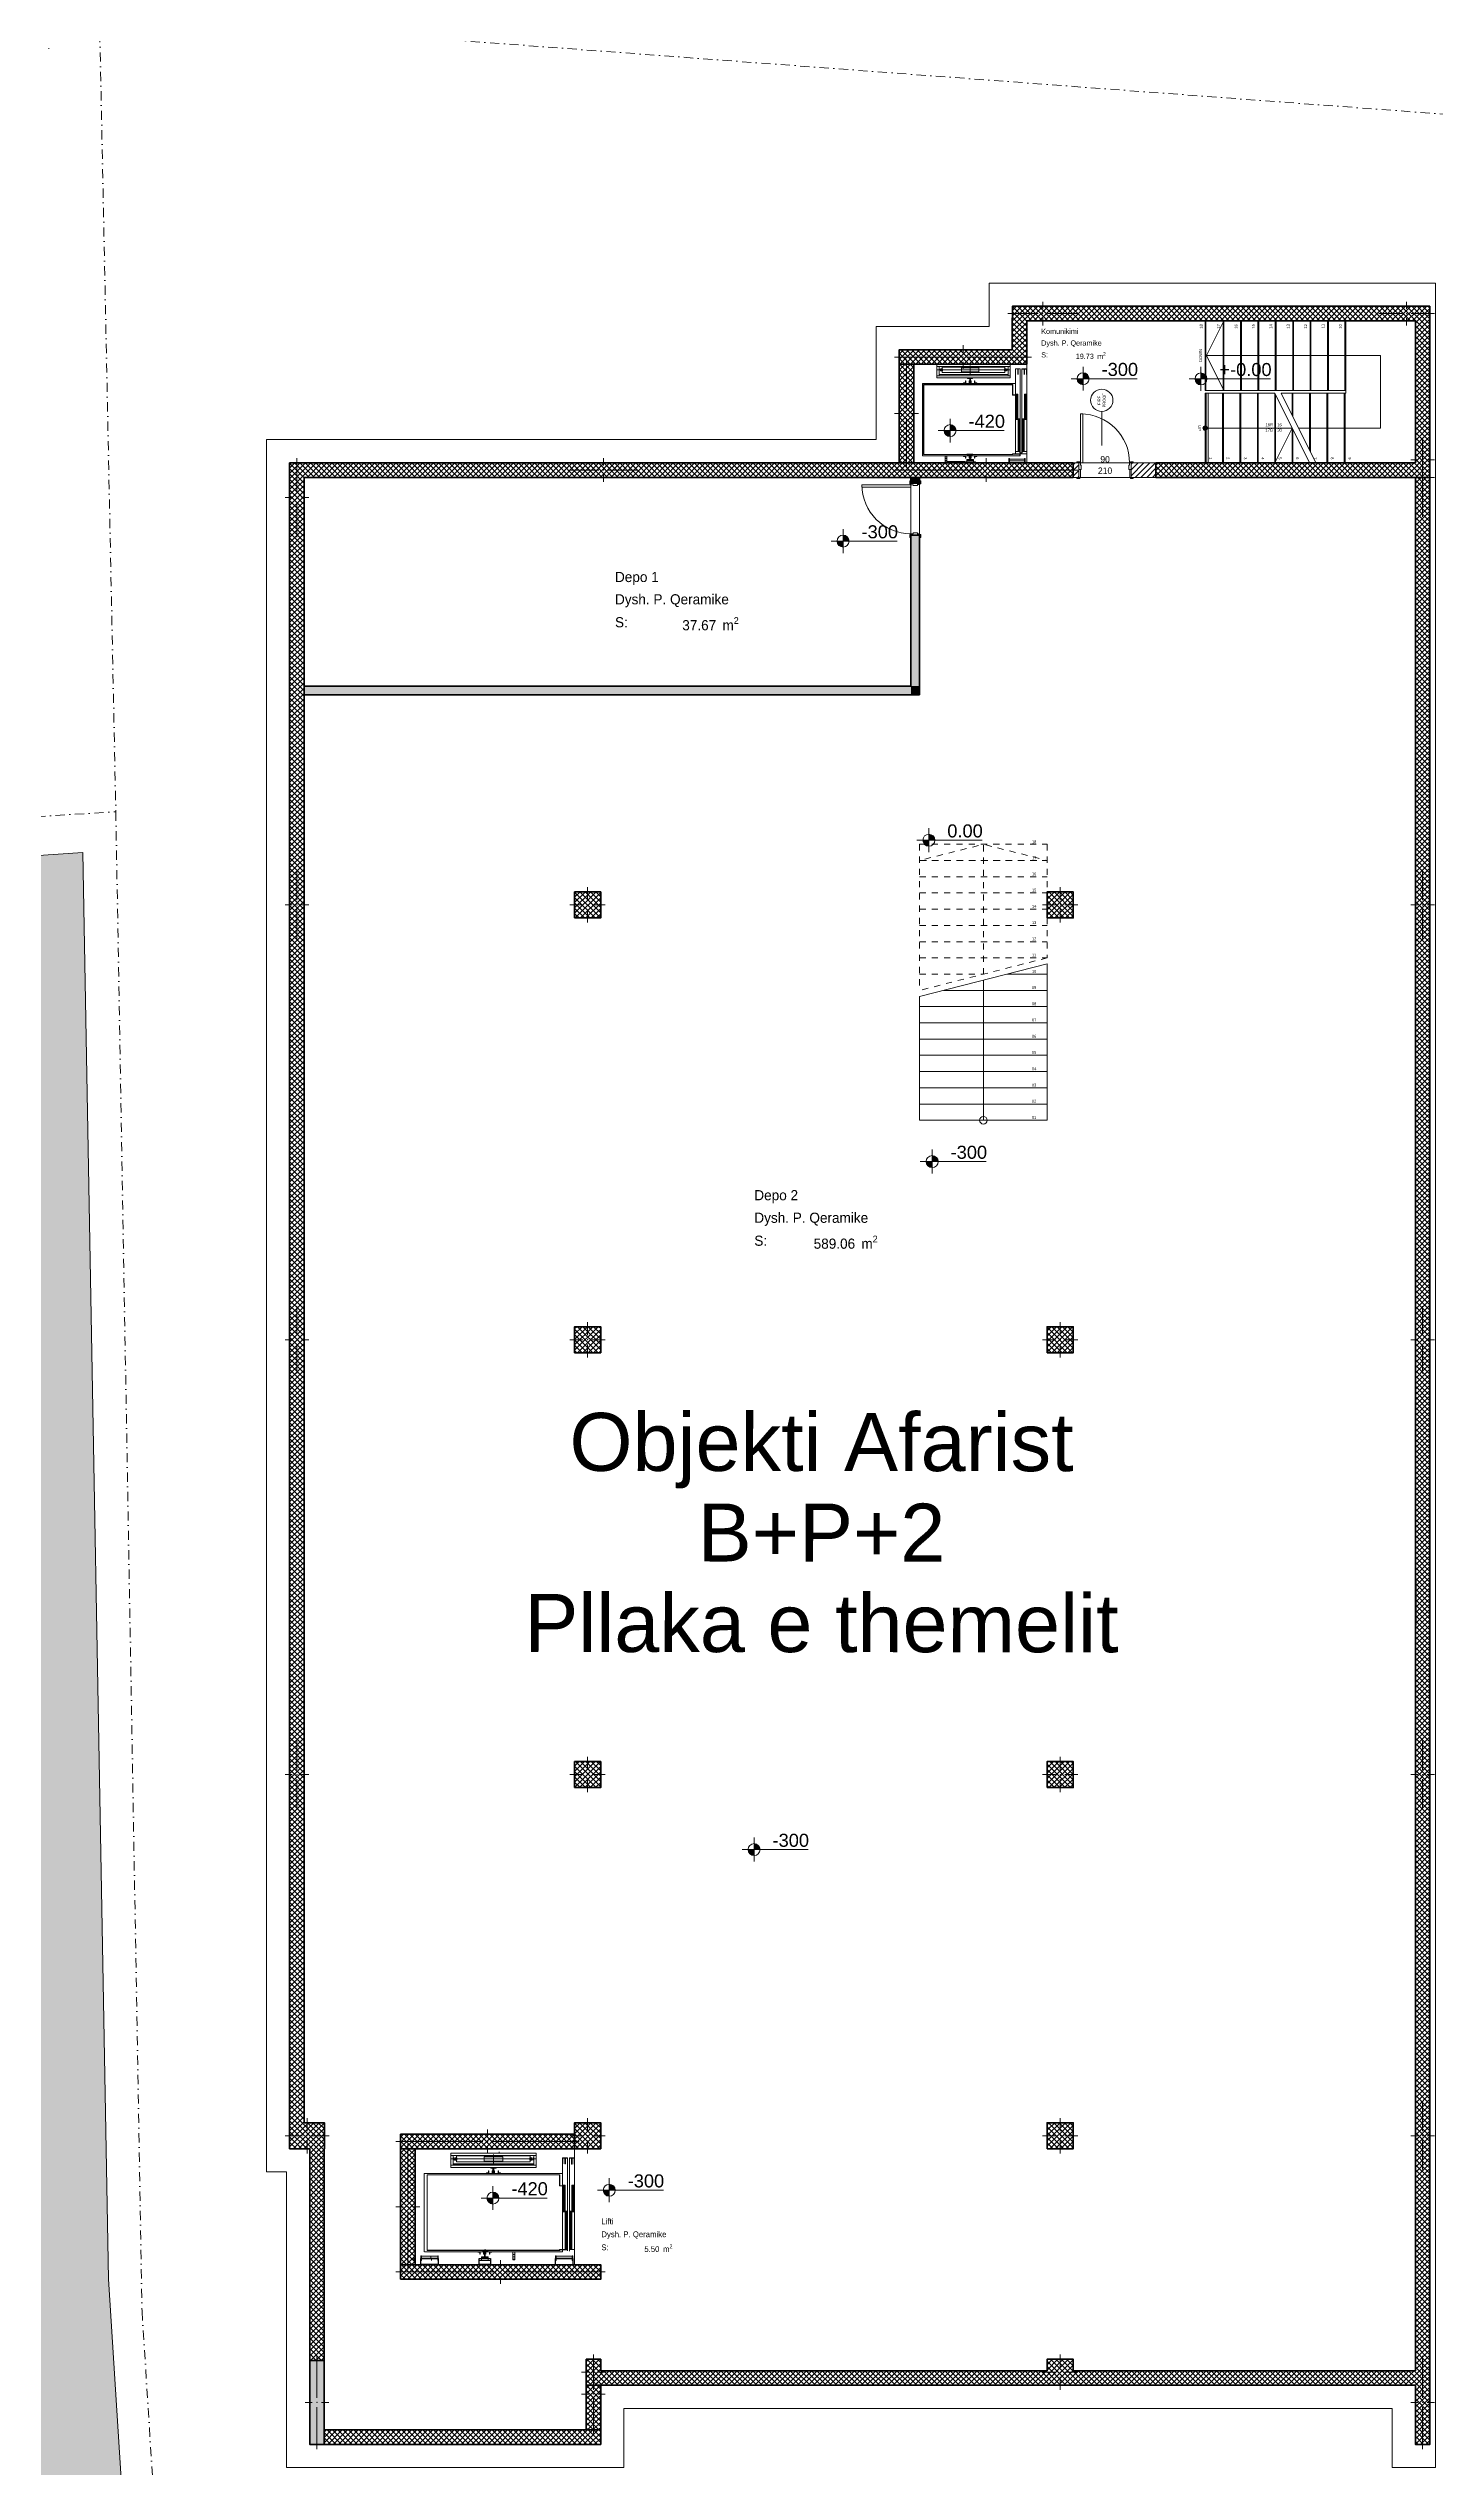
# Model space of a CAD drawing. Header units: millimetres. Extents: x -1659045 to -1497887, y -2983280 to -2858614.
# Drawn here: x -1596126 to -1572201, y -2928010 to -2886282 of the extents above; entities that cross this region are included whole.
import ezdxf
from ezdxf.enums import TextEntityAlignment as Align

# ---------------------------------------------------------------- set-up
doc = ezdxf.new("R2010")
doc.units = ezdxf.units.MM
doc.header["$MEASUREMENT"] = 0
for name, pattern in [('Dashed', [211.666667, 105.833333, -105.833333]), ('Dense Dotted', [88.194442, 0, -88.194442]), ('Dot & Dashed', [335.138881, 158.75, -88.194444, 0, -88.194437])]:
    doc.linetypes.add(name, pattern=pattern)
for name, color, linetype, lineweight in [('0_Pen_No__1', 7, 'Continuous', 13), ('0_Pen_No__20', 1, 'Continuous', 0), ('2D Drafting - General_Pen_No__101', 252, 'Continuous', 13), ('A - LIFTAT_Pen_No__101', 252, 'Continuous', 13), ('A - Muret_Pen_No__101', 252, 'Continuous', 13), ('A - Muret_Pen_No__22', 8, 'Continuous', 35), ('A - Shtyllat_Pen_No__101', 252, 'Continuous', 13), ('A - Shtyllat_Pen_No__22', 8, 'Continuous', 35), ('ARCHICAD Zone Stamps_Pen_No__101', 252, 'Continuous', 13), ('Structural - Stair & Railing_Pen_No__2', 8, 'Continuous', 15)]:
    doc.layers.add(name, color=color, linetype=linetype, lineweight=lineweight)
for name, color, linetype, lineweight, true_color in [('0_Pen_No__108', 7, 'Continuous', 13, 0xfd8379), ('0_Pen_No__45', 7, 'Continuous', 25, 0x40a5ff), ('0_Pen_No__61', 7, 'Continuous', 20, 0x6a6a6a), ('0_Pen_No__82', 7, 'Continuous', 20, 0xaaaaaa), ('2D Drafting - General_Pen_No__161', 7, 'Continuous', 13, 0x6a6a6a), ('2D Drafting - General_Pen_No__88', 7, 'Continuous', 20, 0xfd4435), ('A - Kuotat_Pen_No__176', 7, 'Continuous', 15, 0x93a0c6), ('A - Muret_Pen_No__102', 7, 'Continuous', 13, 0xcccccc), ('A - Muret_Pen_No__108', 7, 'Continuous', 13, 0xfd8379), ('A - Shtyllat_Pen_No__61', 7, 'Continuous', 20, 0x6a6a6a), ('A - Zone_Pen_No__102', 7, 'Continuous', 13, 0xcccccc), ('ARCHICAD Doors_Pen_No__108', 7, 'Continuous', 13, 0xfd8379), ('Drawing & Figure_Pen_No__102', 7, 'Continuous', 13, 0xcccccc), ('Drawing & Figure_Pen_No__162', 7, 'Continuous', 25, 0xaaaaaa), ('Drawing & Figure_Pen_No__81', 7, 'Continuous', 20, 0x6a6a6a), ('Drawing & Figure_Pen_No__88', 7, 'Continuous', 20, 0xfd4435), ('Structural - Bearing_Pen_No__82', 7, 'Continuous', 20, 0xaaaaaa), ('Structural - Stair & Railing_Pen_No__71', 171, 'Continuous', 20, 0xaaaaff)]:
    doc.layers.add(name, color=color, linetype=linetype, lineweight=lineweight, true_color=true_color)
for name, color, linetype in [('A - Kuotat', 7, 'Continuous'), ('A - Muret', 7, 'Continuous'), ('A - Shtyllat', 7, 'Continuous'), ('A - Zone', 7, 'Continuous'), ('Structural - Bearing', 7, 'Continuous'), ('Structural - Stair & Railing', 7, 'Continuous')]:
    doc.layers.add(name, color=color, linetype=linetype)
doc.styles.add('GENERATED_STYLE_1', font='arial.ttf')
doc.styles.add('GENERATED_STYLE_2', font='GOTHIC.TTF')
pattern_1 = [(45, (-3432101.99, -2046631.03), (-45.961939, 45.961939), []), (135, (-3432101.99, -2046631.03), (45.961939, 45.961939), [])]
pattern_2 = [(45, (-3432101.99, -2046631.03), (-49.4974738, 49.4974738), [])]

# ---------------------------------------------------------------- blocks, each defined once
blk = doc.blocks.new('Depo 2_Dysh. P. Qeramike_1', base_point=(-1581857, -2906900))
at = {"layer": 'ARCHICAD Zone Stamps_Pen_No__101', "color": 252, "lineweight": 13, "insert": (-1582928, -2906760), "char_height": 175, "attachment_point": 1, "style": 'GENERATED_STYLE_2'}
blk.add_mtext('\\A1;{\\pql;\\pt0,5050;\\fCentury Gothic|b0|i0|c0|p34;589.06\\fCentury Gothic|b0|i0|c0|p34;\\A1{\\H.66x;\\S^  ;}\\fCentury Gothic|b0|i0|c0|p34; m\\fCentury Gothic|b0|i0|c0|p34;\\A1{\\H.66x;\\S2^  ;}}', dxfattribs=at)
at = {"layer": 'ARCHICAD Zone Stamps_Pen_No__101', "color": 252, "lineweight": 13, "style": 'GENERATED_STYLE_2'}
for tag, p in [('ROOM_NAME', (-1583951, -2905975)), ('DUMMY_849', (-1581787, -2905909)), ('DUMMY_850', (-1581787, -2906302)), ('ROOM_NUMBER', (-1583951, -2906364)), ('measuredAreaCode', (-1583951, -2906760))]:
    blk.add_attdef(tag, text='', height=175, dxfattribs=at).set_placement(p, align=Align.TOP_LEFT)
blk = doc.blocks.new('Depo 1_Dysh. P. Qeramike_2', base_point=(-1587581, -2896751))
at = {"layer": 'ARCHICAD Zone Stamps_Pen_No__101', "color": 252, "lineweight": 13, "insert": (-1585194, -2896093), "char_height": 175, "attachment_point": 1, "style": 'GENERATED_STYLE_2'}
blk.add_mtext('\\A1;{\\pql;\\pt0,5050;\\fCentury Gothic|b0|i0|c0|p34;37.67\\fCentury Gothic|b0|i0|c0|p34;\\A1{\\H.66x;\\S^  ;}\\fCentury Gothic|b0|i0|c0|p34; m\\fCentury Gothic|b0|i0|c0|p34;\\A1{\\H.66x;\\S2^  ;}}', dxfattribs=at)
at = {"layer": 'ARCHICAD Zone Stamps_Pen_No__101', "color": 252, "lineweight": 13, "style": 'GENERATED_STYLE_2'}
for tag, p in [('ROOM_NAME', (-1586354, -2895312)), ('DUMMY_849', (-1584190, -2895243)), ('ROOM_NUMBER', (-1586354, -2895697)), ('DUMMY_850', (-1584190, -2895635)), ('measuredAreaCode', (-1586354, -2896093))]:
    blk.add_attdef(tag, text='', height=175, dxfattribs=at).set_placement(p, align=Align.TOP_LEFT)
blk = doc.blocks.new('Komunikimi_Dysh. P. Qeramike_3', base_point=(-1577434, -2891809))
at = {"layer": 'ARCHICAD Zone Stamps_Pen_No__101', "color": 252, "lineweight": 13, "insert": (-1578407, -2891522), "char_height": 90, "attachment_point": 1, "style": 'GENERATED_STYLE_2'}
blk.add_mtext('\\A1;{\\pql;\\pt0,5050;\\fCentury Gothic|b0|i0|c0|p34;19.73\\fCentury Gothic|b0|i0|c0|p34;\\A1{\\H.66x;\\S^  ;}\\fCentury Gothic|b0|i0|c0|p34; m\\fCentury Gothic|b0|i0|c0|p34;\\A1{\\H.66x;\\S2^  ;}}', dxfattribs=at)
at = {"layer": 'ARCHICAD Zone Stamps_Pen_No__101', "color": 252, "lineweight": 13, "style": 'GENERATED_STYLE_2'}
for tag, p in [('ROOM_NAME', (-1579003, -2891117)), ('DUMMY_849', (-1577890, -2891085)), ('measuredAreaCode', (-1579003, -2891522)), ('ROOM_NUMBER', (-1579003, -2891319)), ('DUMMY_850', (-1577890, -2891287))]:
    blk.add_attdef(tag, text='', height=90, dxfattribs=at).set_placement(p, align=Align.TOP_LEFT)
blk = doc.blocks.new('Lifti_Dysh. P. Qeramike_4', base_point=(-1584958, -2924430))
at = {"layer": 'ARCHICAD Zone Stamps_Pen_No__101', "color": 252, "lineweight": 13, "insert": (-1585848, -2924161), "char_height": 100, "attachment_point": 1, "style": 'GENERATED_STYLE_2'}
blk.add_mtext('\\A1;{\\pql;\\pt0,5050;\\fCentury Gothic|b0|i0|c0|p34;5.50\\fCentury Gothic|b0|i0|c0|p34;\\A1{\\H.66x;\\S^  ;}\\fCentury Gothic|b0|i0|c0|p34; m\\fCentury Gothic|b0|i0|c0|p34;\\A1{\\H.66x;\\S2^  ;}}', dxfattribs=at)
at = {"layer": 'ARCHICAD Zone Stamps_Pen_No__101', "color": 252, "lineweight": 13, "style": 'GENERATED_STYLE_2'}
for tag, p in [('ROOM_NAME', (-1586589, -2923711)), ('DUMMY_849', (-1585353, -2923675)), ('measuredAreaCode', (-1586589, -2924161)), ('ROOM_NUMBER', (-1586589, -2923935)), ('DUMMY_850', (-1585353, -2923899))]:
    blk.add_attdef(tag, text='', height=100, dxfattribs=at).set_placement(p, align=Align.TOP_LEFT)
blk = doc.blocks.new('Slab_1', base_point=(-1591965, -2922510))
at = {"layer": 'Structural - Bearing_Pen_No__82', "color": 253, "linetype": 'Continuous', "lineweight": 20, "true_color": 0xaaaaaa, "flags": 128}
blk.add_lwpolyline([(-1591965, -2922510), (-1591619, -2922510), (-1591619, -2924710), (-1591619, -2927610), (-1586601, -2927610), (-1586601, -2926590), (-1572551, -2926590), (-1572551, -2927610), (-1572301, -2927610), (-1572301, -2896660), (-1572301, -2893681), (-1572301, -2890731), (-1579502, -2890731), (-1579502, -2891481), (-1581452, -2891481), (-1581452, -2893431), (-1591965, -2893431)], close=True, dxfattribs=at)
blk = doc.blocks.new('Slab_2', base_point=(-1592365, -2893031))
at = {"layer": 'Structural - Bearing_Pen_No__82', "color": 253, "linetype": 'Continuous', "lineweight": 20, "true_color": 0xaaaaaa, "flags": 128}
blk.add_lwpolyline([(-1592365, -2893031), (-1592365, -2922260), (-1592365, -2922910), (-1592019, -2922910), (-1592019, -2928010), (-1586201, -2928010), (-1586201, -2926990), (-1572951, -2926990), (-1572951, -2928010), (-1572201, -2928010), (-1572201, -2896660), (-1572201, -2893681), (-1572201, -2890331), (-1579902, -2890331), (-1579902, -2891081), (-1581852, -2891081), (-1581852, -2893031)], close=True, dxfattribs=at)
blk = doc.blocks.new('Stair_1', base_point=(-3432102, -2046631))
at = {"layer": 'Structural - Stair & Railing_Pen_No__71', "linetype": 'Continuous', "lineweight": 20, "true_color": 0xaaaaff}
blk.add_hatch(color=161, dxfattribs=at).paths.add_polyline_path([(-1576176, -2892869, 1), (-1576176, -2892794, 1)])
at = {"layer": 'Structural - Stair & Railing_Pen_No__2', "color": 8, "linetype": 'Continuous', "lineweight": 15}
for p, q in [((-1576151, -2890981), (-1576176, -2890981)), ((-1576176, -2890981), (-1576176, -2892181)), ((-1576166, -2890981), (-1576166, -2892181)), ((-1575851, -2890981), (-1576151, -2890981)), ((-1575851, -2890981), (-1576151, -2891581)), ((-1575866, -2890981), (-1575866, -2892181)), ((-1575851, -2890981), (-1575851, -2892181)), ((-1575551, -2890981), (-1575851, -2890981)), ((-1575851, -2892181), (-1575851, -2890981)), ((-1575566, -2890981), (-1575566, -2892181)), ((-1575251, -2890981), (-1575551, -2890981)), ((-1575551, -2890981), (-1575551, -2892181)), ((-1575551, -2892181), (-1575551, -2890981)), ((-1575266, -2890981), (-1575266, -2892181)), ((-1574951, -2890981), (-1575251, -2890981)), ((-1575251, -2890981), (-1575251, -2892181)), ((-1575251, -2892181), (-1575251, -2890981)), ((-1574966, -2890981), (-1574966, -2892181)), ((-1574651, -2890981), (-1574951, -2890981)), ((-1574951, -2890981), (-1574951, -2892181)), ((-1574951, -2892181), (-1574951, -2890981)), ((-1574666, -2890981), (-1574666, -2892181)), ((-1574351, -2890981), (-1574651, -2890981)), ((-1574651, -2890981), (-1574651, -2892181)), ((-1574651, -2892181), (-1574651, -2890981)), ((-1574366, -2890981), (-1574366, -2892181)), ((-1574051, -2890981), (-1574351, -2890981)), ((-1574351, -2890981), (-1574351, -2892181)), ((-1574351, -2892181), (-1574351, -2890981)), ((-1574066, -2890981), (-1574066, -2892181)), ((-1573751, -2890981), (-1574051, -2890981)), ((-1574051, -2890981), (-1574051, -2892181)), ((-1574051, -2892181), (-1574051, -2890981)), ((-1573766, -2890981), (-1573766, -2892181)), ((-1572551, -2890981), (-1573751, -2890981)), ((-1573751, -2890981), (-1573751, -2892181)), ((-1573751, -2892181), (-1573751, -2890981)), ((-1572551, -2893431), (-1572551, -2890981)), ((-1575851, -2891581), (-1576151, -2891581)), ((-1576151, -2891581), (-1575851, -2892181)), ((-1573751, -2891581), (-1575851, -2891581)), ((-1573151, -2891581), (-1573751, -2891581)), ((-1573151, -2892831), (-1573151, -2891581)), ((-1576176, -2892181), (-1576151, -2892181)), ((-1575876, -2892231), (-1576176, -2892231)), ((-1576176, -2892231), (-1576176, -2893431)), ((-1576161, -2893431), (-1576161, -2892231)), ((-1576151, -2892181), (-1575851, -2892181)), ((-1574976, -2892231), (-1576126, -2892231)), ((-1576126, -2892231), (-1576126, -2893431)), ((-1575876, -2893431), (-1575876, -2892231)), ((-1575576, -2892231), (-1575876, -2892231)), ((-1575876, -2892231), (-1575876, -2893431)), ((-1575861, -2893431), (-1575861, -2892231)), ((-1575851, -2892181), (-1575551, -2892181)), ((-1575576, -2893431), (-1575576, -2892231)), ((-1575276, -2892231), (-1575576, -2892231)), ((-1575576, -2892231), (-1575576, -2893431)), ((-1575561, -2893431), (-1575561, -2892231)), ((-1575551, -2892181), (-1575251, -2892181)), ((-1575276, -2893431), (-1575276, -2892231)), ((-1574976, -2892231), (-1575276, -2892231)), ((-1575276, -2892231), (-1575276, -2893431)), ((-1575261, -2893431), (-1575261, -2892231)), ((-1575251, -2892181), (-1574951, -2892181)), ((-1574976, -2893431), (-1574976, -2892231)), ((-1574976, -2892231), (-1574976, -2893431)), ((-1574976, -2892231), (-1574376, -2893431)), ((-1574676, -2892831), (-1574976, -2892231)), ((-1574961, -2893431), (-1574961, -2892261)), ((-1574951, -2892181), (-1574651, -2892181)), ((-1574676, -2892231), (-1574865, -2892231)), ((-1574865, -2892231), (-1574265, -2893431)), ((-1574676, -2892608), (-1574676, -2892231)), ((-1574376, -2892231), (-1574676, -2892231)), ((-1574676, -2892231), (-1574676, -2892608)), ((-1574661, -2892638), (-1574661, -2892231)), ((-1574651, -2892181), (-1574351, -2892181)), ((-1574376, -2893208), (-1574376, -2892231)), ((-1574076, -2892231), (-1574376, -2892231)), ((-1574376, -2892231), (-1574376, -2893208)), ((-1574361, -2893238), (-1574361, -2892231)), ((-1574351, -2892181), (-1574051, -2892181)), ((-1574076, -2893431), (-1574076, -2892231)), ((-1573776, -2892231), (-1574076, -2892231)), ((-1574076, -2892231), (-1574076, -2893431)), ((-1574061, -2893431), (-1574061, -2892231)), ((-1574051, -2892181), (-1573751, -2892181)), ((-1573776, -2893431), (-1573776, -2892231)), ((-1573751, -2892231), (-1573776, -2892231)), ((-1573776, -2892231), (-1573776, -2893431)), ((-1573761, -2893431), (-1573761, -2892231)), ((-1573751, -2892181), (-1573751, -2892231)), ((-1576176, -2892831), (-1575876, -2892831)), ((-1575876, -2892831), (-1574676, -2892831)), ((-1574976, -2893431), (-1574676, -2892831)), ((-1574676, -2893431), (-1574676, -2892831)), ((-1574676, -2892831), (-1574676, -2893431)), ((-1574661, -2893431), (-1574661, -2892861)), ((-1574565, -2892831), (-1573776, -2892831)), ((-1573776, -2892831), (-1573151, -2892831)), ((-1576176, -2893431), (-1575876, -2893431)), ((-1576126, -2893431), (-1574376, -2893431)), ((-1575876, -2893431), (-1575576, -2893431)), ((-1575576, -2893431), (-1575276, -2893431)), ((-1575276, -2893431), (-1574976, -2893431)), ((-1574976, -2893431), (-1574676, -2893431)), ((-1574676, -2893431), (-1574376, -2893431)), ((-1574265, -2893431), (-1574076, -2893431)), ((-1574076, -2893431), (-1573776, -2893431)), ((-1573776, -2893431), (-1572551, -2893431))]:
    blk.add_line(p, q, dxfattribs=at)
at = {"layer": 'Structural - Stair & Railing_Pen_No__2', "color": 8, "linetype": 'Continuous', "lineweight": 15, "flags": 128}
blk.add_lwpolyline([(-1576176, -2892869, 1), (-1576176, -2892794, 1)], format="xyb", close=True, dxfattribs=at)
at = {"layer": 'Structural - Stair & Railing_Pen_No__71', "color": 161, "lineweight": 20, "true_color": 0xaaaaff, "char_height": 50, "attachment_point": 4, "style": 'GENERATED_STYLE_1'}
for s, insert, rotation in [('\\A1;{\\pql;\\fArial|b0|i0|c0|p34;18}', (-1576244, -2891117), 90), ('\\A1;{\\pql;\\fArial|b0|i0|c0|p34;17}', (-1575944, -2891117), 90), ('\\A1;{\\pql;\\fArial|b0|i0|c0|p34;16}', (-1575644, -2891117), 90), ('\\A1;{\\pql;\\fArial|b0|i0|c0|p34;15}', (-1575344, -2891117), 90), ('\\A1;{\\pql;\\fArial|b0|i0|c0|p34;14}', (-1575044, -2891117), 90), ('\\A1;{\\pql;\\fArial|b0|i0|c0|p34;13}', (-1574744, -2891117), 90), ('\\A1;{\\pql;\\fArial|b0|i0|c0|p34;12}', (-1574444, -2891117), 90), ('\\A1;{\\pql;\\fArial|b0|i0|c0|p34;11}', (-1574144, -2891112), 90), ('\\A1;{\\pql;\\fArial|b0|i0|c0|p34;10}', (-1573844, -2891117), 90), ('\\A1;{\\pql;\\fArial|b0|i0|c0|p34;DOWN}', (-1576254, -2891690), 90), ('\\A1;{\\pql;\\fArial|b0|i0|c0|p34;UP}', (-1576274, -2892784), 270), ('\\A1;{\\pql;\\fArial|b0|i0|c0|p34;1}', (-1576084, -2893333), 270), ('\\A1;{\\pql;\\fArial|b0|i0|c0|p34;2}', (-1575784, -2893333), 270), ('\\A1;{\\pql;\\fArial|b0|i0|c0|p34;3}', (-1575484, -2893333), 270), ('\\A1;{\\pql;\\fArial|b0|i0|c0|p34;4}', (-1575184, -2893333), 270), ('\\A1;{\\pql;\\fArial|b0|i0|c0|p34;5}', (-1574884, -2893333), 270), ('\\A1;{\\pql;\\fArial|b0|i0|c0|p34;6}', (-1574584, -2893333), 270), ('\\A1;{\\pql;\\fArial|b0|i0|c0|p34;7}', (-1574284, -2893333), 270), ('\\A1;{\\pql;\\fArial|b0|i0|c0|p34;8}', (-1573984, -2893333), 270), ('\\A1;{\\pql;\\fArial|b0|i0|c0|p34;9}', (-1573684, -2893333), 270)]:
    blk.add_mtext(s, dxfattribs=dict(at, insert=insert, rotation=rotation))
at = {"layer": 'Structural - Stair & Railing_Pen_No__71', "color": 161, "lineweight": 20, "true_color": 0xaaaaff, "char_height": 50, "style": 'GENERATED_STYLE_1'}
for s, insert, attachment_point in [('\\A1;{\\pqc;\\pt0,3550;\\fArial|b0|i0|c0|p34;17G x \\fArial|b0|i0|c0|p34;30\\fArial|b0|i0|c0|p34;\\A1{\\H.66x;\\S^  ;}\\fArial|b0|i0|c0|p34;\\fArial|b0|i0|c0|p34;\\fArial|b0|i0|c0|p34;\\fArial|b0|i0|c0|p34;\\A1{\\H.66x;\\S^  ;}\\fArial|b0|i0|c0|p34;\\fArial|b0|i0|c0|p34;\\fArial|b0|i0|c0|p34;\\fArial|b0|i0|c0|p34;\\A1{\\H.66x;\\S^  ;}\\fArial|b0|i0|c0|p34;}', (-1574976, -2892843), 2), ('\\A1;{\\pqc;\\pt0,3550;\\fArial|b0|i0|c0|p34;18R x \\fArial|b0|i0|c0|p34;16\\fArial|b0|i0|c0|p34;\\A1{\\H.66x;\\S^  ;}\\fArial|b0|i0|c0|p34;\\fArial|b0|i0|c0|p34;\\fArial|b0|i0|c0|p34;\\fArial|b0|i0|c0|p34;\\A1{\\H.66x;\\S^  ;}\\fArial|b0|i0|c0|p34;\\fArial|b0|i0|c0|p34;\\fArial|b0|i0|c0|p34;\\fArial|b0|i0|c0|p34;\\A1{\\H.66x;\\S^  ;}\\fArial|b0|i0|c0|p34;}', (-1574976, -2892815), 8)]:
    blk.add_mtext(s, dxfattribs=dict(at, insert=insert, attachment_point=attachment_point))
blk = doc.blocks.new('Wall_1', base_point=(-1572301, -2890981))
at = {"layer": 'A - Muret_Pen_No__101', "linetype": 'Continuous', "lineweight": 13}
h = blk.add_hatch(dxfattribs=at)
h.set_pattern_fill('Concrete_Block', color=252, style=0, pattern_type=2)
h.set_pattern_definition(pattern_1)
h.paths.add_polyline_path([(-1573101, -2890731), (-1578451, -2890731), (-1578451, -2890981), (-1573101, -2890981)])
at = {"layer": 'A - Muret_Pen_No__22', "color": 8, "linetype": 'Continuous', "lineweight": 35, "flags": 128}
for points in [[(-1573101, -2890731), (-1578451, -2890731)], [(-1578451, -2890981), (-1573101, -2890981)]]:
    blk.add_lwpolyline(points, dxfattribs=at)
blk = doc.blocks.new('Wall_3', base_point=(-1572301, -2926590))
at = {"layer": 'A - Muret_Pen_No__101', "linetype": 'Continuous', "lineweight": 13}
h = blk.add_hatch(dxfattribs=at)
h.set_pattern_fill('Concrete_Block', color=252, style=0, pattern_type=2)
h.set_pattern_definition(pattern_1)
h.paths.add_polyline_path([(-1578451, -2926340), (-1578451, -2926590), (-1572551, -2926590), (-1572551, -2926340)])
at = {"layer": 'A - Muret_Pen_No__22', "color": 8, "linetype": 'Continuous', "lineweight": 35, "flags": 128}
for points in [[(-1572551, -2926340), (-1578451, -2926340)], [(-1578451, -2926590), (-1572551, -2926590)]]:
    blk.add_lwpolyline(points, dxfattribs=at)
blk = doc.blocks.new('Wall_4', base_point=(-1577024, -2893431))
at = {"layer": 'A - Muret_Pen_No__101', "linetype": 'Continuous', "lineweight": 13}
h = blk.add_hatch(dxfattribs=at)
h.set_pattern_fill('Concrete_Block', color=252, style=0, pattern_type=2)
h.set_pattern_definition(pattern_1)
h.paths.add_polyline_path([(-1577024, -2893681), (-1572551, -2893681), (-1572551, -2893431), (-1577024, -2893431)])
at = {"layer": 'A - Muret_Pen_No__22', "color": 8, "linetype": 'Continuous', "lineweight": 35, "flags": 128}
for points in [[(-1572551, -2893431), (-1577024, -2893431)], [(-1577024, -2893431), (-1577024, -2893681)], [(-1577024, -2893681), (-1572551, -2893681)]]:
    blk.add_lwpolyline(points, dxfattribs=at)
blk = doc.blocks.new('Wall_5', base_point=(-1579252, -2891731))
at = {"layer": 'A - Muret_Pen_No__101', "linetype": 'Continuous', "lineweight": 13}
h = blk.add_hatch(dxfattribs=at)
h.set_pattern_fill('Concrete_Block', color=252, style=0, pattern_type=2)
h.set_pattern_definition(pattern_1)
h.paths.add_polyline_path([(-1579502, -2890931), (-1579502, -2891481), (-1579252, -2891481), (-1579252, -2890981), (-1579501, -2890981), (-1579501, -2890931)])
at = {"layer": 'A - Muret_Pen_No__22', "color": 8, "linetype": 'Continuous', "lineweight": 35, "flags": 128}
for points in [[(-1579501, -2890931), (-1579502, -2890931)], [(-1579502, -2890931), (-1579502, -2891481)], [(-1579252, -2891481), (-1579252, -2890981)]]:
    blk.add_lwpolyline(points, dxfattribs=at)
blk = doc.blocks.new('Door 25')
at = {"layer": 'ARCHICAD Doors_Pen_No__108', "color": 11, "linetype": 'Continuous', "lineweight": 13, "true_color": 0xfd8379}
for p, q in [((382, 0), (382, 844)), ((382, 844), (422, 844)), ((422, 844), (422, 0)), ((-487, 0), (-487, 19)), ((-487, 19), (-437, 19)), ((-437, 0), (-487, 0)), ((-450, 0), (-487, 0)), ((-450, 0), (-487, 0)), ((-422, 0), (-450, 0)), ((-450, 0), (-450, -115)), ((-450, 0), (-450, -115)), ((-450, 0), (-450, -115)), ((-437, 19), (-437, 0)), ((-422, -40), (-422, 0)), ((422, 0), (382, 0)), ((450, 0), (422, 0)), ((422, 0), (422, -40)), ((437, 19), (487, 19)), ((437, 0), (437, 19)), ((487, 0), (437, 0)), ((450, -115), (450, 0)), ((450, 0), (450, -115)), ((450, 0), (450, -115)), ((450, 0), (487, 0)), ((450, 0), (487, 0)), ((487, 19), (487, 0)), ((-487, -269), (-487, -250)), ((-487, -250), (-437, -250)), ((-450, -250), (-487, -250)), ((-450, -250), (-487, -250)), ((-437, -269), (-487, -269)), ((-450, -250), (-450, -115)), ((-450, -115), (-425, -115)), ((-450, -115), (-410, -115)), ((-450, -115), (-450, -250)), ((-450, -115), (-450, -250)), ((-425, -250), (-450, -250)), ((-437, -250), (-437, -269)), ((-425, -115), (-425, -250)), ((-410, -40), (-422, -40)), ((-410, -115), (-410, -40)), ((422, -40), (410, -40)), ((410, -40), (410, -115)), ((410, -115), (450, -115)), ((425, -250), (425, -115)), ((425, -115), (450, -115)), ((450, -250), (425, -250)), ((437, -250), (487, -250)), ((437, -269), (437, -250)), ((487, -269), (437, -269)), ((450, -115), (450, -250)), ((450, -115), (450, -250)), ((450, -115), (450, -250)), ((450, -250), (487, -250)), ((450, -250), (487, -250)), ((487, -250), (487, -269))]:
    blk.add_line(p, q, dxfattribs=at)
blk.add_arc((422, 0), 844, 90, 180, dxfattribs=at)
blk = doc.blocks.new('Wall_6', base_point=(-1578452, -2893681))
at = {"layer": 'A - Muret_Pen_No__108', "linetype": 'Continuous', "lineweight": 13, "true_color": 0xfd8379}
h = blk.add_hatch(dxfattribs=at)
h.set_pattern_fill('Fire_Proofing', color=11, style=0, pattern_type=2)
h.set_pattern_definition(pattern_2)
h.paths.add_polyline_path([(-1578452, -2893681), (-1578352, -2893681), (-1578352, -2893431), (-1578452, -2893431)])
h = blk.add_hatch(dxfattribs=at)
h.set_pattern_fill('Fire_Proofing', color=11, style=0, pattern_type=2)
h.set_pattern_definition(pattern_2)
h.paths.add_polyline_path([(-1577024, -2893431), (-1577452, -2893431), (-1577452, -2893681), (-1577024, -2893681)])
at = {"layer": 'A - Muret_Pen_No__101', "color": 252, "linetype": 'Continuous', "lineweight": 13}
for p, q in [((-1578352, -2893431), (-1578389, -2893431)), ((-1578352, -2893681), (-1578389, -2893681)), ((-1578352, -2893431), (-1578352, -2893546)), ((-1578352, -2893546), (-1578352, -2893681)), ((-1577452, -2893431), (-1577415, -2893431)), ((-1577452, -2893431), (-1577452, -2893546)), ((-1577452, -2893546), (-1577452, -2893681)), ((-1577452, -2893681), (-1577415, -2893681))]:
    blk.add_line(p, q, dxfattribs=at)
at = {"layer": 'A - Muret_Pen_No__101', "color": 252, "linetype": 'Continuous', "lineweight": 13, "flags": 128}
for points in [[(-1578352, -2893431), (-1578452, -2893431)], [(-1578452, -2893681), (-1578352, -2893681)], [(-1577024, -2893431), (-1577452, -2893431)], [(-1577452, -2893681), (-1577024, -2893681)], [(-1577024, -2893681), (-1577024, -2893431)]]:
    blk.add_lwpolyline(points, dxfattribs=at)
at = {"layer": 'ARCHICAD Doors_Pen_No__108', "color": 11, "linetype": 'Continuous', "lineweight": 13, "true_color": 0xfd8379, "xscale": -1, "zscale": 1000}
blk.add_blockref('Door 25', (-1577902, -2893431), dxfattribs=at)
blk = doc.blocks.new('Wall_7', base_point=(-1572301, -2893081))
at = {"layer": 'A - Muret_Pen_No__101', "linetype": 'Continuous', "lineweight": 13}
h = blk.add_hatch(dxfattribs=at)
h.set_pattern_fill('Concrete_Block', color=252, style=0, pattern_type=2)
h.set_pattern_definition(pattern_1)
h.paths.add_polyline_path([(-1572551, -2890981), (-1572551, -2893081), (-1572301, -2893081), (-1572301, -2890981)])
at = {"layer": 'A - Muret_Pen_No__22', "color": 8, "linetype": 'Continuous', "lineweight": 35, "flags": 128}
for points in [[(-1572551, -2890981), (-1572551, -2893081)], [(-1572301, -2893081), (-1572301, -2890981)]]:
    blk.add_lwpolyline(points, dxfattribs=at)
blk = doc.blocks.new('Wall_8', base_point=(-1578901, -2926590))
at = {"layer": 'A - Muret_Pen_No__101', "linetype": 'Continuous', "lineweight": 13}
h = blk.add_hatch(dxfattribs=at)
h.set_pattern_fill('Concrete_Block', color=252, style=0, pattern_type=2)
h.set_pattern_definition(pattern_1)
h.paths.add_polyline_path([(-1578901, -2926340), (-1586601, -2926340), (-1586601, -2926590), (-1578901, -2926590)])
at = {"layer": 'A - Muret_Pen_No__22', "color": 8, "linetype": 'Continuous', "lineweight": 35, "flags": 128}
for points in [[(-1578901, -2926340), (-1586601, -2926340)], [(-1586601, -2926590), (-1578901, -2926590)]]:
    blk.add_lwpolyline(points, dxfattribs=at)
blk = doc.blocks.new('Wall_9', base_point=(-1591965, -2922060))
at = {"layer": 'A - Muret_Pen_No__101', "linetype": 'Continuous', "lineweight": 13}
h = blk.add_hatch(dxfattribs=at)
h.set_pattern_fill('Concrete_Block', color=252, style=0, pattern_type=2)
h.set_pattern_definition(pattern_1)
h.paths.add_polyline_path([(-1591715, -2922060), (-1591715, -2916556), (-1591965, -2916556), (-1591965, -2922060)])
at = {"layer": 'A - Muret_Pen_No__22', "color": 8, "linetype": 'Continuous', "lineweight": 35, "flags": 128}
for points in [[(-1591965, -2916556), (-1591965, -2922060)], [(-1591715, -2922060), (-1591715, -2916556)]]:
    blk.add_lwpolyline(points, dxfattribs=at)
blk = doc.blocks.new('Wall_10', base_point=(-1591965, -2915556))
at = {"layer": 'A - Muret_Pen_No__101', "linetype": 'Continuous', "lineweight": 13}
h = blk.add_hatch(dxfattribs=at)
h.set_pattern_fill('Concrete_Block', color=252, style=0, pattern_type=2)
h.set_pattern_definition(pattern_1)
h.paths.add_polyline_path([(-1591715, -2915556), (-1591715, -2909056), (-1591965, -2909056), (-1591965, -2915556)])
at = {"layer": 'A - Muret_Pen_No__22', "color": 8, "linetype": 'Continuous', "lineweight": 35, "flags": 128}
for points in [[(-1591965, -2909056), (-1591965, -2915556)], [(-1591715, -2915556), (-1591715, -2909056)]]:
    blk.add_lwpolyline(points, dxfattribs=at)
blk = doc.blocks.new('Wall_11', base_point=(-1591965, -2908056))
at = {"layer": 'A - Muret_Pen_No__101', "linetype": 'Continuous', "lineweight": 13}
h = blk.add_hatch(dxfattribs=at)
h.set_pattern_fill('Concrete_Block', color=252, style=0, pattern_type=2)
h.set_pattern_definition(pattern_1)
h.paths.add_polyline_path([(-1591715, -2908056), (-1591715, -2901556), (-1591965, -2901556), (-1591965, -2908056)])
at = {"layer": 'A - Muret_Pen_No__22', "color": 8, "linetype": 'Continuous', "lineweight": 35, "flags": 128}
for points in [[(-1591965, -2901556), (-1591965, -2908056)], [(-1591715, -2908056), (-1591715, -2901556)]]:
    blk.add_lwpolyline(points, dxfattribs=at)
blk = doc.blocks.new('Wall_12', base_point=(-1591965, -2900556))
at = {"layer": 'A - Muret_Pen_No__101', "linetype": 'Continuous', "lineweight": 13}
h = blk.add_hatch(dxfattribs=at)
h.set_pattern_fill('Concrete_Block', color=252, style=0, pattern_type=2)
h.set_pattern_definition(pattern_1)
h.paths.add_polyline_path([(-1591715, -2900556), (-1591715, -2894631), (-1591965, -2894631), (-1591965, -2900556)])
at = {"layer": 'A - Muret_Pen_No__22', "color": 8, "linetype": 'Continuous', "lineweight": 35, "flags": 128}
for points in [[(-1591965, -2894631), (-1591965, -2900556)], [(-1591715, -2900556), (-1591715, -2894631)]]:
    blk.add_lwpolyline(points, dxfattribs=at)
blk = doc.blocks.new('Wall_13', base_point=(-1591715, -2893431))
at = {"layer": 'A - Muret_Pen_No__101', "linetype": 'Continuous', "lineweight": 13}
h = blk.add_hatch(dxfattribs=at)
h.set_pattern_fill('Concrete_Block', color=252, style=0, pattern_type=2)
h.set_pattern_definition(pattern_1)
h.paths.add_polyline_path([(-1591715, -2893681), (-1587051, -2893681), (-1587051, -2893431), (-1591715, -2893431)])
at = {"layer": 'A - Muret_Pen_No__22', "color": 8, "linetype": 'Continuous', "lineweight": 35, "flags": 128}
for points in [[(-1587051, -2893431), (-1591715, -2893431)], [(-1591715, -2893681), (-1587051, -2893681)]]:
    blk.add_lwpolyline(points, dxfattribs=at)
blk = doc.blocks.new('Wall_14', base_point=(-1586051, -2893431))
at = {"layer": 'A - Muret_Pen_No__101', "linetype": 'Continuous', "lineweight": 13}
h = blk.add_hatch(dxfattribs=at)
h.set_pattern_fill('Concrete_Block', color=252, style=0, pattern_type=2)
h.set_pattern_definition(pattern_1)
h.paths.add_polyline_path([(-1586051, -2893681), (-1581452, -2893681), (-1581452, -2893431), (-1586051, -2893431)])
at = {"layer": 'A - Muret_Pen_No__22', "color": 8, "linetype": 'Continuous', "lineweight": 35, "flags": 128}
for points in [[(-1581452, -2893431), (-1586051, -2893431)], [(-1586051, -2893681), (-1581452, -2893681)]]:
    blk.add_lwpolyline(points, dxfattribs=at)
blk = doc.blocks.new('Wall_15', base_point=(-1591619, -2926160))
at = {"layer": 'A - Muret_Pen_No__101', "linetype": 'Continuous', "lineweight": 13}
h = blk.add_hatch(dxfattribs=at)
h.set_pattern_fill('Concrete_Block', color=252, style=0, pattern_type=2)
h.set_pattern_definition(pattern_1)
h.paths.add_polyline_path([(-1591369, -2926160), (-1591369, -2922510), (-1591619, -2922510), (-1591619, -2926160)])
at = {"layer": 'A - Muret_Pen_No__22', "color": 8, "linetype": 'Continuous', "lineweight": 35, "flags": 128}
for points in [[(-1591619, -2922510), (-1591619, -2926160)], [(-1591369, -2926160), (-1591369, -2922510)], [(-1591619, -2926160), (-1591369, -2926160)]]:
    blk.add_lwpolyline(points, dxfattribs=at)
blk = doc.blocks.new('Wall_16', base_point=(-1572301, -2926160))
at = {"layer": 'A - Muret_Pen_No__101', "linetype": 'Continuous', "lineweight": 13}
h = blk.add_hatch(dxfattribs=at)
h.set_pattern_fill('Concrete_Block', color=252, style=0, pattern_type=2)
h.set_pattern_definition(pattern_1)
h.paths.add_polyline_path([(-1572301, -2926160), (-1572301, -2922785), (-1572551, -2922785), (-1572551, -2926160)])
at = {"layer": 'A - Muret_Pen_No__22', "color": 8, "linetype": 'Continuous', "lineweight": 35, "flags": 128}
for points in [[(-1572551, -2922785), (-1572551, -2926160)], [(-1572301, -2926160), (-1572301, -2922785)]]:
    blk.add_lwpolyline(points, dxfattribs=at)
blk = doc.blocks.new('Wall_17', base_point=(-1572301, -2921785))
at = {"layer": 'A - Muret_Pen_No__101', "linetype": 'Continuous', "lineweight": 13}
h = blk.add_hatch(dxfattribs=at)
h.set_pattern_fill('Concrete_Block', color=252, style=0, pattern_type=2)
h.set_pattern_definition(pattern_1)
h.paths.add_polyline_path([(-1572301, -2921785), (-1572301, -2916556), (-1572551, -2916556), (-1572551, -2921785)])
at = {"layer": 'A - Muret_Pen_No__22', "color": 8, "linetype": 'Continuous', "lineweight": 35, "flags": 128}
for points in [[(-1572551, -2916556), (-1572551, -2921785)], [(-1572301, -2921785), (-1572301, -2916556)]]:
    blk.add_lwpolyline(points, dxfattribs=at)
blk = doc.blocks.new('Wall_18', base_point=(-1572301, -2915556))
at = {"layer": 'A - Muret_Pen_No__101', "linetype": 'Continuous', "lineweight": 13}
h = blk.add_hatch(dxfattribs=at)
h.set_pattern_fill('Concrete_Block', color=252, style=0, pattern_type=2)
h.set_pattern_definition(pattern_1)
h.paths.add_polyline_path([(-1572301, -2915556), (-1572301, -2909056), (-1572551, -2909056), (-1572551, -2915556)])
at = {"layer": 'A - Muret_Pen_No__22', "color": 8, "linetype": 'Continuous', "lineweight": 35, "flags": 128}
for points in [[(-1572551, -2909056), (-1572551, -2915556)], [(-1572301, -2915556), (-1572301, -2909056)]]:
    blk.add_lwpolyline(points, dxfattribs=at)
blk = doc.blocks.new('Wall_19', base_point=(-1572301, -2908056))
at = {"layer": 'A - Muret_Pen_No__101', "linetype": 'Continuous', "lineweight": 13}
h = blk.add_hatch(dxfattribs=at)
h.set_pattern_fill('Concrete_Block', color=252, style=0, pattern_type=2)
h.set_pattern_definition(pattern_1)
h.paths.add_polyline_path([(-1572301, -2908056), (-1572301, -2901556), (-1572551, -2901556), (-1572551, -2908056)])
at = {"layer": 'A - Muret_Pen_No__22', "color": 8, "linetype": 'Continuous', "lineweight": 35, "flags": 128}
for points in [[(-1572551, -2901556), (-1572551, -2908056)], [(-1572301, -2908056), (-1572301, -2901556)]]:
    blk.add_lwpolyline(points, dxfattribs=at)
blk = doc.blocks.new('Wall_20', base_point=(-1572301, -2900556))
at = {"layer": 'A - Muret_Pen_No__101', "linetype": 'Continuous', "lineweight": 13}
h = blk.add_hatch(dxfattribs=at)
h.set_pattern_fill('Concrete_Block', color=252, style=0, pattern_type=2)
h.set_pattern_definition(pattern_1)
h.paths.add_polyline_path([(-1572301, -2900556), (-1572301, -2894281), (-1572551, -2894281), (-1572551, -2900556)])
at = {"layer": 'A - Muret_Pen_No__22', "color": 8, "linetype": 'Continuous', "lineweight": 35, "flags": 128}
for points in [[(-1572551, -2894281), (-1572551, -2900556)], [(-1572301, -2900556), (-1572301, -2894281)]]:
    blk.add_lwpolyline(points, dxfattribs=at)
blk = doc.blocks.new('Wall_21', base_point=(-1591369, -2927610))
at = {"layer": 'A - Muret_Pen_No__101', "linetype": 'Continuous', "lineweight": 13}
h = blk.add_hatch(dxfattribs=at)
h.set_pattern_fill('Concrete_Block', color=252, style=0, pattern_type=2)
h.set_pattern_definition(pattern_1)
h.paths.add_polyline_path([(-1591369, -2927610), (-1586601, -2927610), (-1586601, -2927360), (-1591369, -2927360)])
at = {"layer": 'A - Muret_Pen_No__22', "color": 8, "linetype": 'Continuous', "lineweight": 35, "flags": 128}
for points in [[(-1586601, -2927360), (-1591369, -2927360)], [(-1591369, -2927360), (-1591369, -2927610)], [(-1586601, -2927610), (-1586601, -2927360)], [(-1591369, -2927610), (-1586601, -2927610)]]:
    blk.add_lwpolyline(points, dxfattribs=at)
blk = doc.blocks.new('Wall_22', base_point=(-1586601, -2927360))
at = {"layer": 'A - Muret_Pen_No__101', "linetype": 'Continuous', "lineweight": 13}
h = blk.add_hatch(dxfattribs=at)
h.set_pattern_fill('Concrete_Block', color=252, style=0, pattern_type=2)
h.set_pattern_definition(pattern_1)
h.paths.add_polyline_path([(-1586601, -2927360), (-1586601, -2927340), (-1586851, -2927340), (-1586851, -2927360)])
at = {"layer": 'A - Muret_Pen_No__22', "color": 8, "linetype": 'Continuous', "lineweight": 35, "flags": 128}
for points in [[(-1586851, -2927340), (-1586851, -2927360)], [(-1586851, -2927360), (-1586601, -2927360)], [(-1586601, -2927360), (-1586601, -2927340)]]:
    blk.add_lwpolyline(points, dxfattribs=at)
blk = doc.blocks.new('Wall_23', base_point=(-1591965, -2897281))
at = {"layer": 'A - Muret_Pen_No__102', "linetype": 'Continuous', "lineweight": 0, "true_color": 0xcccccc}
for points in [[(-1581251, -2897281), (-1591715, -2897281), (-1591715, -2897431), (-1581251, -2897431)], [(-1581251, -2897281), (-1581101, -2897431), (-1581101, -2897281)], [(-1581251, -2897431), (-1581101, -2897431), (-1581251, -2897281)]]:
    blk.add_hatch(color=254, dxfattribs=at).paths.add_polyline_path(points)
at = {"layer": 'A - Muret_Pen_No__22', "color": 8, "linetype": 'Continuous', "lineweight": 35, "flags": 128}
for points in [[(-1581251, -2897281), (-1591715, -2897281)], [(-1591715, -2897431), (-1591715, -2897281)], [(-1591715, -2897431), (-1581101, -2897431)], [(-1581101, -2897431), (-1581101, -2897281)]]:
    blk.add_lwpolyline(points, dxfattribs=at)
blk = doc.blocks.new('Door 25_2')
at = {"layer": 'ARCHICAD Doors_Pen_No__108', "color": 11, "linetype": 'Continuous', "lineweight": 13, "true_color": 0xfd8379}
for p, q in [((382, 0), (382, 844)), ((382, 844), (422, 844)), ((422, 844), (422, 0)), ((-487, 0), (-487, 19)), ((-487, 19), (-437, 19)), ((-437, 0), (-487, 0)), ((-450, 0), (-487, 0)), ((-450, 0), (-487, 0)), ((-422, 0), (-450, 0)), ((-450, 0), (-450, -115)), ((-450, 0), (-450, -115)), ((-450, 0), (-450, -115)), ((-437, 19), (-437, 0)), ((-422, -40), (-422, 0)), ((422, 0), (382, 0)), ((450, 0), (422, 0)), ((422, 0), (422, -40)), ((437, 19), (487, 19)), ((437, 0), (437, 19)), ((487, 0), (437, 0)), ((450, -115), (450, 0)), ((450, 0), (450, -115)), ((450, 0), (450, -115)), ((450, 0), (487, 0)), ((450, 0), (487, 0)), ((487, 19), (487, 0)), ((-487, -169), (-487, -150)), ((-487, -150), (-437, -150)), ((-450, -150), (-487, -150)), ((-450, -150), (-487, -150)), ((-437, -169), (-487, -169)), ((-450, -150), (-450, -115)), ((-450, -115), (-425, -115)), ((-450, -115), (-410, -115)), ((-450, -115), (-450, -150)), ((-450, -115), (-450, -150)), ((-425, -150), (-450, -150)), ((-437, -150), (-437, -169)), ((-425, -115), (-425, -150)), ((-410, -40), (-422, -40)), ((-410, -115), (-410, -40)), ((422, -40), (410, -40)), ((410, -40), (410, -115)), ((410, -115), (450, -115)), ((425, -150), (425, -115)), ((425, -115), (450, -115)), ((450, -150), (425, -150)), ((437, -150), (487, -150)), ((437, -169), (437, -150)), ((487, -169), (437, -169)), ((450, -115), (450, -150)), ((450, -115), (450, -150)), ((450, -115), (450, -150)), ((450, -150), (487, -150)), ((450, -150), (487, -150)), ((487, -150), (487, -169))]:
    blk.add_line(p, q, dxfattribs=at)
blk.add_arc((422, 0), 844, 90, 180, dxfattribs=at)
blk = doc.blocks.new('Wall_24', base_point=(-1581251, -2897281))
at = {"layer": 'A - Muret_Pen_No__102', "linetype": 'Continuous', "lineweight": 0, "true_color": 0xcccccc}
for points in [[(-1581101, -2893681), (-1581251, -2893681), (-1581251, -2893781), (-1581101, -2893781)], [(-1581251, -2894681), (-1581251, -2897281), (-1581101, -2897281), (-1581101, -2894681)]]:
    blk.add_hatch(color=254, dxfattribs=at).paths.add_polyline_path(points)
at = {"layer": 'A - Muret_Pen_No__22', "color": 8, "linetype": 'Continuous', "lineweight": 35}
for p, q in [((-1581251, -2893781), (-1581251, -2893744)), ((-1581251, -2893781), (-1581136, -2893781)), ((-1581136, -2893781), (-1581101, -2893781)), ((-1581101, -2893781), (-1581101, -2893744)), ((-1581251, -2894681), (-1581251, -2894718)), ((-1581251, -2894681), (-1581136, -2894681)), ((-1581136, -2894681), (-1581101, -2894681)), ((-1581101, -2894681), (-1581101, -2894718))]:
    blk.add_line(p, q, dxfattribs=at)
at = {"layer": 'A - Muret_Pen_No__22', "color": 8, "linetype": 'Continuous', "lineweight": 35, "flags": 128}
for points in [[(-1581251, -2893681), (-1581251, -2893781)], [(-1581101, -2893781), (-1581101, -2893681)], [(-1581251, -2894681), (-1581251, -2897281)], [(-1581101, -2897281), (-1581101, -2894681)]]:
    blk.add_lwpolyline(points, dxfattribs=at)
at = {"layer": 'ARCHICAD Doors_Pen_No__108', "color": 11, "linetype": 'Continuous', "lineweight": 13, "true_color": 0xfd8379, "zscale": 1000, "rotation": 90}
blk.add_blockref('Door 25_2', (-1581251, -2894231), dxfattribs=at)
blk = doc.blocks.new('Column_1', base_point=(-1578676, -2908556))
at = {"layer": 'A - Shtyllat_Pen_No__101', "linetype": 'Continuous', "lineweight": 13}
h = blk.add_hatch(dxfattribs=at)
h.set_pattern_fill('Concrete_Block', color=252, style=0, pattern_type=2)
h.set_pattern_definition(pattern_1)
h.paths.add_polyline_path([(-1578901, -2908781), (-1578451, -2908781), (-1578451, -2908331), (-1578901, -2908331)])
at = {"layer": 'A - Shtyllat_Pen_No__101', "color": 252, "linetype": 'Continuous', "lineweight": 13}
for p, q in [((-1578676, -2908476), (-1578676, -2908251)), ((-1578756, -2908556), (-1578981, -2908556)), ((-1578676, -2908636), (-1578676, -2908861)), ((-1578596, -2908556), (-1578371, -2908556))]:
    blk.add_line(p, q, dxfattribs=at)
blk.add_point((-1578676, -2908556), dxfattribs=at)
at = {"layer": 'A - Shtyllat_Pen_No__22', "color": 8, "linetype": 'Continuous', "lineweight": 35, "flags": 128}
blk.add_lwpolyline([(-1578901, -2908781), (-1578451, -2908781), (-1578451, -2908331), (-1578901, -2908331)], close=True, dxfattribs=at)
blk = doc.blocks.new('Column_2', base_point=(-1578676, -2926365))
at = {"layer": 'A - Shtyllat_Pen_No__101', "linetype": 'Continuous', "lineweight": 13}
h = blk.add_hatch(dxfattribs=at)
h.set_pattern_fill('Concrete_Block', color=252, style=0, pattern_type=2)
h.set_pattern_definition(pattern_1)
h.paths.add_polyline_path([(-1578901, -2926140), (-1578901, -2926340), (-1578901, -2926590), (-1578451, -2926590), (-1578451, -2926340), (-1578451, -2926140)])
at = {"layer": 'A - Shtyllat_Pen_No__101', "color": 252, "linetype": 'Continuous', "lineweight": 13}
for p, q in [((-1578676, -2926285), (-1578676, -2926060)), ((-1578756, -2926365), (-1578981, -2926365)), ((-1578676, -2926445), (-1578676, -2926670)), ((-1578596, -2926365), (-1578371, -2926365))]:
    blk.add_line(p, q, dxfattribs=at)
blk.add_point((-1578676, -2926365), dxfattribs=at)
at = {"layer": 'A - Shtyllat_Pen_No__22', "color": 8, "linetype": 'Continuous', "lineweight": 35, "flags": 128}
for points in [[(-1578451, -2926340), (-1578451, -2926140), (-1578901, -2926140), (-1578901, -2926340)], [(-1578901, -2926590), (-1578451, -2926590)]]:
    blk.add_lwpolyline(points, dxfattribs=at)
blk = doc.blocks.new('Column_3', base_point=(-1572426, -2893381))
at = {"layer": 'A - Shtyllat_Pen_No__101', "linetype": 'Continuous', "lineweight": 13}
h = blk.add_hatch(dxfattribs=at)
h.set_pattern_fill('Concrete_Block', color=252, style=0, pattern_type=2)
h.set_pattern_definition(pattern_1)
h.paths.add_polyline_path([(-1572551, -2893081), (-1572551, -2893431), (-1572301, -2893431), (-1572301, -2893081)])
h = blk.add_hatch(dxfattribs=at)
h.set_pattern_fill('Concrete_Block', color=252, style=0, pattern_type=2)
h.set_pattern_definition(pattern_1)
h.paths.add_polyline_path([(-1572301, -2893431), (-1572551, -2893431), (-1572551, -2893681), (-1572301, -2893681)])
at = {"layer": 'A - Shtyllat_Pen_No__101', "color": 252, "linetype": 'Continuous', "lineweight": 13}
for p, q in [((-1572426, -2893301), (-1572426, -2893001)), ((-1572506, -2893381), (-1572631, -2893381)), ((-1572426, -2893461), (-1572426, -2893761)), ((-1572346, -2893381), (-1572221, -2893381))]:
    blk.add_line(p, q, dxfattribs=at)
blk.add_point((-1572426, -2893381), dxfattribs=at)
at = {"layer": 'A - Shtyllat_Pen_No__22', "color": 8, "linetype": 'Continuous', "lineweight": 35, "flags": 128}
for points in [[(-1572551, -2893081), (-1572551, -2893431)], [(-1572301, -2893431), (-1572301, -2893081)], [(-1572551, -2893681), (-1572301, -2893681), (-1572301, -2893431)]]:
    blk.add_lwpolyline(points, dxfattribs=at)
blk = doc.blocks.new('Column_4', base_point=(-1578676, -2916056))
at = {"layer": 'A - Shtyllat_Pen_No__101', "linetype": 'Continuous', "lineweight": 13}
h = blk.add_hatch(dxfattribs=at)
h.set_pattern_fill('Concrete_Block', color=252, style=0, pattern_type=2)
h.set_pattern_definition(pattern_1)
h.paths.add_polyline_path([(-1578901, -2916281), (-1578451, -2916281), (-1578451, -2915831), (-1578901, -2915831)])
at = {"layer": 'A - Shtyllat_Pen_No__101', "color": 252, "linetype": 'Continuous', "lineweight": 13}
for p, q in [((-1578676, -2915976), (-1578676, -2915751)), ((-1578756, -2916056), (-1578981, -2916056)), ((-1578676, -2916136), (-1578676, -2916361)), ((-1578596, -2916056), (-1578371, -2916056))]:
    blk.add_line(p, q, dxfattribs=at)
blk.add_point((-1578676, -2916056), dxfattribs=at)
at = {"layer": 'A - Shtyllat_Pen_No__22', "color": 8, "linetype": 'Continuous', "lineweight": 35, "flags": 128}
blk.add_lwpolyline([(-1578901, -2916281), (-1578451, -2916281), (-1578451, -2915831), (-1578901, -2915831)], close=True, dxfattribs=at)
blk = doc.blocks.new('Column_5', base_point=(-1586826, -2908556))
at = {"layer": 'A - Shtyllat_Pen_No__101', "linetype": 'Continuous', "lineweight": 13}
h = blk.add_hatch(dxfattribs=at)
h.set_pattern_fill('Concrete_Block', color=252, style=0, pattern_type=2)
h.set_pattern_definition(pattern_1)
h.paths.add_polyline_path([(-1587051, -2908781), (-1586601, -2908781), (-1586601, -2908331), (-1587051, -2908331)])
at = {"layer": 'A - Shtyllat_Pen_No__101', "color": 252, "linetype": 'Continuous', "lineweight": 13}
for p, q in [((-1586826, -2908476), (-1586826, -2908251)), ((-1586906, -2908556), (-1587131, -2908556)), ((-1586826, -2908636), (-1586826, -2908861)), ((-1586746, -2908556), (-1586521, -2908556))]:
    blk.add_line(p, q, dxfattribs=at)
blk.add_point((-1586826, -2908556), dxfattribs=at)
at = {"layer": 'A - Shtyllat_Pen_No__22', "color": 8, "linetype": 'Continuous', "lineweight": 35, "flags": 128}
blk.add_lwpolyline([(-1587051, -2908781), (-1586601, -2908781), (-1586601, -2908331), (-1587051, -2908331)], close=True, dxfattribs=at)
blk = doc.blocks.new('Column_6', base_point=(-1578676, -2922285))
at = {"layer": 'A - Shtyllat_Pen_No__101', "linetype": 'Continuous', "lineweight": 13}
h = blk.add_hatch(dxfattribs=at)
h.set_pattern_fill('Concrete_Block', color=252, style=0, pattern_type=2)
h.set_pattern_definition(pattern_1)
h.paths.add_polyline_path([(-1578901, -2922510), (-1578451, -2922510), (-1578451, -2922060), (-1578901, -2922060)])
at = {"layer": 'A - Shtyllat_Pen_No__101', "color": 252, "linetype": 'Continuous', "lineweight": 13}
for p, q in [((-1578676, -2922205), (-1578676, -2921980)), ((-1578756, -2922285), (-1578981, -2922285)), ((-1578676, -2922365), (-1578676, -2922590)), ((-1578596, -2922285), (-1578371, -2922285))]:
    blk.add_line(p, q, dxfattribs=at)
blk.add_point((-1578676, -2922285), dxfattribs=at)
at = {"layer": 'A - Shtyllat_Pen_No__22', "color": 8, "linetype": 'Continuous', "lineweight": 35, "flags": 128}
blk.add_lwpolyline([(-1578901, -2922510), (-1578451, -2922510), (-1578451, -2922060), (-1578901, -2922060)], close=True, dxfattribs=at)
blk = doc.blocks.new('Column_7', base_point=(-1586826, -2922285))
at = {"layer": 'A - Shtyllat_Pen_No__101', "linetype": 'Continuous', "lineweight": 13}
h = blk.add_hatch(dxfattribs=at)
h.set_pattern_fill('Concrete_Block', color=252, style=0, pattern_type=2)
h.set_pattern_definition(pattern_1)
h.paths.add_polyline_path([(-1587051, -2922510), (-1586601, -2922510), (-1586601, -2922060), (-1587051, -2922060)])
at = {"layer": 'A - Shtyllat_Pen_No__101', "color": 252, "linetype": 'Continuous', "lineweight": 13}
for p, q in [((-1586826, -2922205), (-1586826, -2921980)), ((-1586906, -2922285), (-1587131, -2922285)), ((-1586826, -2922365), (-1586826, -2922590)), ((-1586746, -2922285), (-1586521, -2922285))]:
    blk.add_line(p, q, dxfattribs=at)
blk.add_point((-1586826, -2922285), dxfattribs=at)
at = {"layer": 'A - Shtyllat_Pen_No__22', "color": 8, "linetype": 'Continuous', "lineweight": 35, "flags": 128}
blk.add_lwpolyline([(-1587051, -2922510), (-1586601, -2922510), (-1586601, -2922060), (-1587051, -2922060)], close=True, dxfattribs=at)
blk = doc.blocks.new('Column_8', base_point=(-1586826, -2916056))
at = {"layer": 'A - Shtyllat_Pen_No__101', "linetype": 'Continuous', "lineweight": 13}
h = blk.add_hatch(dxfattribs=at)
h.set_pattern_fill('Concrete_Block', color=252, style=0, pattern_type=2)
h.set_pattern_definition(pattern_1)
h.paths.add_polyline_path([(-1587051, -2916281), (-1586601, -2916281), (-1586601, -2915831), (-1587051, -2915831)])
at = {"layer": 'A - Shtyllat_Pen_No__101', "color": 252, "linetype": 'Continuous', "lineweight": 13}
for p, q in [((-1586826, -2915976), (-1586826, -2915751)), ((-1586906, -2916056), (-1587131, -2916056)), ((-1586826, -2916136), (-1586826, -2916361)), ((-1586746, -2916056), (-1586521, -2916056))]:
    blk.add_line(p, q, dxfattribs=at)
blk.add_point((-1586826, -2916056), dxfattribs=at)
at = {"layer": 'A - Shtyllat_Pen_No__22', "color": 8, "linetype": 'Continuous', "lineweight": 35, "flags": 128}
blk.add_lwpolyline([(-1587051, -2916281), (-1586601, -2916281), (-1586601, -2915831), (-1587051, -2915831)], close=True, dxfattribs=at)
blk = doc.blocks.new('Column_9', base_point=(-1586826, -2901056))
at = {"layer": 'A - Shtyllat_Pen_No__101', "linetype": 'Continuous', "lineweight": 13}
h = blk.add_hatch(dxfattribs=at)
h.set_pattern_fill('Concrete_Block', color=252, style=0, pattern_type=2)
h.set_pattern_definition(pattern_1)
h.paths.add_polyline_path([(-1587051, -2901281), (-1586601, -2901281), (-1586601, -2900831), (-1587051, -2900831)])
at = {"layer": 'A - Shtyllat_Pen_No__101', "color": 252, "linetype": 'Continuous', "lineweight": 13}
for p, q in [((-1586826, -2900976), (-1586826, -2900751)), ((-1586906, -2901056), (-1587131, -2901056)), ((-1586826, -2901136), (-1586826, -2901361)), ((-1586746, -2901056), (-1586521, -2901056))]:
    blk.add_line(p, q, dxfattribs=at)
blk.add_point((-1586826, -2901056), dxfattribs=at)
at = {"layer": 'A - Shtyllat_Pen_No__22', "color": 8, "linetype": 'Continuous', "lineweight": 35, "flags": 128}
blk.add_lwpolyline([(-1587051, -2901281), (-1586601, -2901281), (-1586601, -2900831), (-1587051, -2900831)], close=True, dxfattribs=at)
blk = doc.blocks.new('Column_10', base_point=(-1586551, -2893556))
at = {"layer": 'A - Shtyllat_Pen_No__101', "linetype": 'Continuous', "lineweight": 13}
h = blk.add_hatch(dxfattribs=at)
h.set_pattern_fill('Concrete_Block', color=252, style=0, pattern_type=2)
h.set_pattern_definition(pattern_1)
h.paths.add_polyline_path([(-1587051, -2893431), (-1587051, -2893681), (-1586051, -2893681), (-1586051, -2893431)])
at = {"layer": 'A - Shtyllat_Pen_No__101', "color": 252, "linetype": 'Continuous', "lineweight": 13}
for p, q in [((-1586551, -2893476), (-1586551, -2893351)), ((-1586631, -2893556), (-1587131, -2893556)), ((-1586551, -2893636), (-1586551, -2893761)), ((-1586471, -2893556), (-1585971, -2893556))]:
    blk.add_line(p, q, dxfattribs=at)
blk.add_point((-1586551, -2893556), dxfattribs=at)
at = {"layer": 'A - Shtyllat_Pen_No__22', "color": 8, "linetype": 'Continuous', "lineweight": 35, "flags": 128}
for points in [[(-1586051, -2893431), (-1587051, -2893431)], [(-1587051, -2893681), (-1586051, -2893681)]]:
    blk.add_lwpolyline(points, dxfattribs=at)
blk = doc.blocks.new('Column_11', base_point=(-1578676, -2901056))
at = {"layer": 'A - Shtyllat_Pen_No__101', "linetype": 'Continuous', "lineweight": 13}
h = blk.add_hatch(dxfattribs=at)
h.set_pattern_fill('Concrete_Block', color=252, style=0, pattern_type=2)
h.set_pattern_definition(pattern_1)
h.paths.add_polyline_path([(-1578901, -2901281), (-1578451, -2901281), (-1578451, -2900831), (-1578901, -2900831)])
at = {"layer": 'A - Shtyllat_Pen_No__101', "color": 252, "linetype": 'Continuous', "lineweight": 13}
for p, q in [((-1578676, -2900976), (-1578676, -2900751)), ((-1578756, -2901056), (-1578981, -2901056)), ((-1578676, -2901136), (-1578676, -2901361)), ((-1578596, -2901056), (-1578371, -2901056))]:
    blk.add_line(p, q, dxfattribs=at)
blk.add_point((-1578676, -2901056), dxfattribs=at)
at = {"layer": 'A - Shtyllat_Pen_No__22', "color": 8, "linetype": 'Continuous', "lineweight": 35, "flags": 128}
blk.add_lwpolyline([(-1578901, -2901281), (-1578451, -2901281), (-1578451, -2900831), (-1578901, -2900831)], close=True, dxfattribs=at)
blk = doc.blocks.new('Column_12', base_point=(-1572701, -2890856))
at = {"layer": 'A - Shtyllat_Pen_No__101', "linetype": 'Continuous', "lineweight": 13}
h = blk.add_hatch(dxfattribs=at)
h.set_pattern_fill('Concrete_Block', color=252, style=0, pattern_type=2)
h.set_pattern_definition(pattern_1)
h.paths.add_polyline_path([(-1572551, -2890731), (-1573101, -2890731), (-1573101, -2890981), (-1572551, -2890981)])
h = blk.add_hatch(dxfattribs=at)
h.set_pattern_fill('Concrete_Block', color=252, style=0, pattern_type=2)
h.set_pattern_definition(pattern_1)
h.paths.add_polyline_path([(-1572551, -2890981), (-1572301, -2890981), (-1572301, -2890731)])
h = blk.add_hatch(dxfattribs=at)
h.set_pattern_fill('Concrete_Block', color=252, style=0, pattern_type=2)
h.set_pattern_definition(pattern_1)
h.paths.add_polyline_path([(-1572301, -2890731), (-1572551, -2890731), (-1572551, -2890981)])
at = {"layer": 'A - Shtyllat_Pen_No__101', "color": 252, "linetype": 'Continuous', "lineweight": 13}
for p, q in [((-1572781, -2890856), (-1573181, -2890856)), ((-1572701, -2890776), (-1572701, -2890651)), ((-1572621, -2890856), (-1572221, -2890856)), ((-1572701, -2890936), (-1572701, -2891061))]:
    blk.add_line(p, q, dxfattribs=at)
blk.add_point((-1572701, -2890856), dxfattribs=at)
at = {"layer": 'A - Shtyllat_Pen_No__22', "color": 8, "linetype": 'Continuous', "lineweight": 35, "flags": 128}
for points in [[(-1572551, -2890731), (-1573101, -2890731)], [(-1572301, -2890731), (-1572551, -2890731)], [(-1572301, -2890981), (-1572301, -2890731)], [(-1573101, -2890981), (-1572551, -2890981)]]:
    blk.add_lwpolyline(points, dxfattribs=at)
blk = doc.blocks.new('Column_13', base_point=(-1579952, -2893556))
at = {"layer": 'A - Shtyllat_Pen_No__101', "linetype": 'Continuous', "lineweight": 13}
h = blk.add_hatch(dxfattribs=at)
h.set_pattern_fill('Concrete_Block', color=252, style=0, pattern_type=2)
h.set_pattern_definition(pattern_1)
h.paths.add_polyline_path([(-1581452, -2893431), (-1581452, -2893681), (-1578452, -2893681), (-1578452, -2893431)])
at = {"layer": 'A - Shtyllat_Pen_No__101', "color": 252, "linetype": 'Continuous', "lineweight": 13}
for p, q in [((-1579952, -2893476), (-1579952, -2893351)), ((-1580032, -2893556), (-1581532, -2893556)), ((-1579952, -2893636), (-1579952, -2893761)), ((-1579872, -2893556), (-1578372, -2893556))]:
    blk.add_line(p, q, dxfattribs=at)
blk.add_point((-1579952, -2893556), dxfattribs=at)
at = {"layer": 'A - Shtyllat_Pen_No__22', "color": 8, "linetype": 'Continuous', "lineweight": 35, "flags": 128}
blk.add_lwpolyline([(-1581452, -2893681), (-1578452, -2893681), (-1578452, -2893431), (-1581452, -2893431)], dxfattribs=at)
blk = doc.blocks.new('Column_14', base_point=(-1580352, -2891606))
at = {"layer": 'A - Shtyllat_Pen_No__101', "linetype": 'Continuous', "lineweight": 13}
h = blk.add_hatch(dxfattribs=at)
h.set_pattern_fill('Concrete_Block', color=252, style=0, pattern_type=2)
h.set_pattern_definition(pattern_1)
h.paths.add_polyline_path([(-1581452, -2891481), (-1581452, -2891731), (-1579502, -2891731), (-1579502, -2891531), (-1579502, -2891481)])
h = blk.add_hatch(dxfattribs=at)
h.set_pattern_fill('Concrete_Block', color=252, style=0, pattern_type=2)
h.set_pattern_definition(pattern_1)
h.paths.add_polyline_path([(-1579252, -2891481), (-1579502, -2891481), (-1579502, -2891531), (-1579252, -2891731)])
h = blk.add_hatch(dxfattribs=at)
h.set_pattern_fill('Concrete_Block', color=252, style=0, pattern_type=2)
h.set_pattern_definition(pattern_1)
h.paths.add_polyline_path([(-1579252, -2891731), (-1579502, -2891531), (-1579502, -2891731)])
at = {"layer": 'A - Shtyllat_Pen_No__101', "color": 252, "linetype": 'Continuous', "lineweight": 13}
for p, q in [((-1580432, -2891606), (-1581532, -2891606)), ((-1580352, -2891526), (-1580352, -2891401)), ((-1580352, -2891686), (-1580352, -2891811)), ((-1580272, -2891606), (-1579172, -2891606))]:
    blk.add_line(p, q, dxfattribs=at)
blk.add_point((-1580352, -2891606), dxfattribs=at)
at = {"layer": 'A - Shtyllat_Pen_No__22', "color": 8, "linetype": 'Continuous', "lineweight": 35, "flags": 128}
for points in [[(-1579502, -2891481), (-1581452, -2891481), (-1581452, -2891731), (-1579502, -2891731)], [(-1579252, -2891731), (-1579252, -2891481)], [(-1579502, -2891731), (-1579252, -2891731)]]:
    blk.add_lwpolyline(points, dxfattribs=at)
blk = doc.blocks.new('Column_15', base_point=(-1581327, -2892581))
at = {"layer": 'A - Shtyllat_Pen_No__101', "linetype": 'Continuous', "lineweight": 13}
h = blk.add_hatch(dxfattribs=at)
h.set_pattern_fill('Concrete_Block', color=252, style=0, pattern_type=2)
h.set_pattern_definition(pattern_1)
h.paths.add_polyline_path([(-1581452, -2893431), (-1581202, -2893431), (-1581202, -2891731), (-1581452, -2891731)])
at = {"layer": 'A - Shtyllat_Pen_No__101', "color": 252, "linetype": 'Continuous', "lineweight": 13}
for p, q in [((-1581327, -2892501), (-1581327, -2891651)), ((-1581407, -2892581), (-1581532, -2892581)), ((-1581327, -2892661), (-1581327, -2893511)), ((-1581247, -2892581), (-1581122, -2892581))]:
    blk.add_line(p, q, dxfattribs=at)
blk.add_point((-1581327, -2892581), dxfattribs=at)
at = {"layer": 'A - Shtyllat_Pen_No__22', "color": 8, "linetype": 'Continuous', "lineweight": 35, "flags": 128}
blk.add_lwpolyline([(-1581452, -2893431), (-1581202, -2893431), (-1581202, -2891731), (-1581452, -2891731)], close=True, dxfattribs=at)
blk = doc.blocks.new('Column_16', base_point=(-1589926, -2923510))
at = {"layer": 'A - Shtyllat_Pen_No__101', "linetype": 'Continuous', "lineweight": 13}
h = blk.add_hatch(dxfattribs=at)
h.set_pattern_fill('Concrete_Block', color=252, style=0, pattern_type=2)
h.set_pattern_definition(pattern_1)
h.paths.add_polyline_path([(-1590051, -2922510), (-1590051, -2924510), (-1589801, -2924510), (-1589801, -2922510)])
at = {"layer": 'A - Shtyllat_Pen_No__101', "color": 252, "linetype": 'Continuous', "lineweight": 13}
for p, q in [((-1589926, -2923430), (-1589926, -2922430)), ((-1590006, -2923510), (-1590131, -2923510)), ((-1589926, -2923590), (-1589926, -2924590)), ((-1589846, -2923510), (-1589721, -2923510))]:
    blk.add_line(p, q, dxfattribs=at)
blk.add_point((-1589926, -2923510), dxfattribs=at)
at = {"layer": 'A - Shtyllat_Pen_No__22', "color": 8, "linetype": 'Continuous', "lineweight": 35, "flags": 128}
blk.add_lwpolyline([(-1590051, -2922510), (-1590051, -2924510), (-1589801, -2924510), (-1589801, -2922510)], close=True, dxfattribs=at)
blk = doc.blocks.new('Column_17', base_point=(-1578976, -2890856))
at = {"layer": 'A - Shtyllat_Pen_No__101', "linetype": 'Continuous', "lineweight": 13}
h = blk.add_hatch(dxfattribs=at)
h.set_pattern_fill('Concrete_Block', color=252, style=0, pattern_type=2)
h.set_pattern_definition(pattern_1)
h.paths.add_polyline_path([(-1579501, -2890931), (-1579252, -2890931), (-1579252, -2890731), (-1579501, -2890731)])
h = blk.add_hatch(dxfattribs=at)
h.set_pattern_fill('Concrete_Block', color=252, style=0, pattern_type=2)
h.set_pattern_definition(pattern_1)
h.paths.add_polyline_path([(-1579252, -2890981), (-1578451, -2890981), (-1578451, -2890731), (-1579252, -2890731), (-1579252, -2890931)])
h = blk.add_hatch(dxfattribs=at)
h.set_pattern_fill('Concrete_Block', color=252, style=0, pattern_type=2)
h.set_pattern_definition(pattern_1)
h.paths.add_polyline_path([(-1579501, -2890931), (-1579501, -2890981), (-1579252, -2890981), (-1579252, -2890931)])
at = {"layer": 'A - Shtyllat_Pen_No__101', "color": 252, "linetype": 'Continuous', "lineweight": 13}
for p, q in [((-1579056, -2890856), (-1579581, -2890856)), ((-1578976, -2890776), (-1578976, -2890651)), ((-1578896, -2890856), (-1578371, -2890856)), ((-1578976, -2890936), (-1578976, -2891061))]:
    blk.add_line(p, q, dxfattribs=at)
blk.add_point((-1578976, -2890856), dxfattribs=at)
at = {"layer": 'A - Shtyllat_Pen_No__22', "color": 8, "linetype": 'Continuous', "lineweight": 35, "flags": 128}
for points in [[(-1579252, -2890731), (-1579501, -2890731), (-1579501, -2890931)], [(-1578451, -2890731), (-1579252, -2890731)], [(-1579252, -2890981), (-1578451, -2890981)]]:
    blk.add_lwpolyline(points, dxfattribs=at)
blk = doc.blocks.new('Column_18', base_point=(-1588551, -2922385))
at = {"layer": 'A - Shtyllat_Pen_No__101', "linetype": 'Continuous', "lineweight": 13}
h = blk.add_hatch(dxfattribs=at)
h.set_pattern_fill('Concrete_Block', color=252, style=0, pattern_type=2)
h.set_pattern_definition(pattern_1)
h.paths.add_polyline_path([(-1590051, -2922510), (-1587051, -2922510), (-1587051, -2922260), (-1590051, -2922260)])
at = {"layer": 'A - Shtyllat_Pen_No__101', "color": 252, "linetype": 'Continuous', "lineweight": 13}
for p, q in [((-1588631, -2922385), (-1590131, -2922385)), ((-1588551, -2922305), (-1588551, -2922180)), ((-1588551, -2922465), (-1588551, -2922590)), ((-1588471, -2922385), (-1586971, -2922385))]:
    blk.add_line(p, q, dxfattribs=at)
blk.add_point((-1588551, -2922385), dxfattribs=at)
at = {"layer": 'A - Shtyllat_Pen_No__22', "color": 8, "linetype": 'Continuous', "lineweight": 35, "flags": 128}
blk.add_lwpolyline([(-1590051, -2922510), (-1587051, -2922510), (-1587051, -2922260), (-1590051, -2922260)], close=True, dxfattribs=at)
blk = doc.blocks.new('Column_19', base_point=(-1588326, -2924635))
at = {"layer": 'A - Shtyllat_Pen_No__101', "linetype": 'Continuous', "lineweight": 13}
h = blk.add_hatch(dxfattribs=at)
h.set_pattern_fill('Concrete_Block', color=252, style=0, pattern_type=2)
h.set_pattern_definition(pattern_1)
h.paths.add_polyline_path([(-1590051, -2924760), (-1586601, -2924760), (-1586601, -2924510), (-1590051, -2924510)])
at = {"layer": 'A - Shtyllat_Pen_No__101', "color": 252, "linetype": 'Continuous', "lineweight": 13}
for p, q in [((-1588406, -2924635), (-1590131, -2924635)), ((-1588326, -2924555), (-1588326, -2924430)), ((-1588246, -2924635), (-1586521, -2924635)), ((-1588326, -2924715), (-1588326, -2924840))]:
    blk.add_line(p, q, dxfattribs=at)
blk.add_point((-1588326, -2924635), dxfattribs=at)
at = {"layer": 'A - Shtyllat_Pen_No__22', "color": 8, "linetype": 'Continuous', "lineweight": 35, "flags": 128}
blk.add_lwpolyline([(-1590051, -2924760), (-1586601, -2924760), (-1586601, -2924510), (-1590051, -2924510)], close=True, dxfattribs=at)
blk = doc.blocks.new('Column_20', base_point=(-1591840, -2894031))
at = {"layer": 'A - Shtyllat_Pen_No__101', "linetype": 'Continuous', "lineweight": 13}
h = blk.add_hatch(dxfattribs=at)
h.set_pattern_fill('Concrete_Block', color=252, style=0, pattern_type=2)
h.set_pattern_definition(pattern_1)
h.paths.add_polyline_path([(-1591715, -2893431), (-1591965, -2893431), (-1591965, -2894631), (-1591715, -2894631), (-1591715, -2893681)])
at = {"layer": 'A - Shtyllat_Pen_No__101', "color": 252, "linetype": 'Continuous', "lineweight": 13}
for p, q in [((-1591840, -2893951), (-1591840, -2893351)), ((-1591920, -2894031), (-1592045, -2894031)), ((-1591840, -2894111), (-1591840, -2894711)), ((-1591760, -2894031), (-1591635, -2894031))]:
    blk.add_line(p, q, dxfattribs=at)
blk.add_point((-1591840, -2894031), dxfattribs=at)
at = {"layer": 'A - Shtyllat_Pen_No__22', "color": 8, "linetype": 'Continuous', "lineweight": 35, "flags": 128}
for points in [[(-1591715, -2893431), (-1591965, -2893431), (-1591965, -2894631)], [(-1591715, -2894631), (-1591715, -2893681)]]:
    blk.add_lwpolyline(points, dxfattribs=at)
blk = doc.blocks.new('Column_21', base_point=(-1591840, -2901056))
at = {"layer": 'A - Shtyllat_Pen_No__101', "linetype": 'Continuous', "lineweight": 13}
h = blk.add_hatch(dxfattribs=at)
h.set_pattern_fill('Concrete_Block', color=252, style=0, pattern_type=2)
h.set_pattern_definition(pattern_1)
h.paths.add_polyline_path([(-1591965, -2900556), (-1591965, -2901556), (-1591715, -2901556), (-1591715, -2900556)])
at = {"layer": 'A - Shtyllat_Pen_No__101', "color": 252, "linetype": 'Continuous', "lineweight": 13}
for p, q in [((-1591840, -2900976), (-1591840, -2900476)), ((-1591920, -2901056), (-1592045, -2901056)), ((-1591840, -2901136), (-1591840, -2901636)), ((-1591760, -2901056), (-1591635, -2901056))]:
    blk.add_line(p, q, dxfattribs=at)
blk.add_point((-1591840, -2901056), dxfattribs=at)
at = {"layer": 'A - Shtyllat_Pen_No__22', "color": 8, "linetype": 'Continuous', "lineweight": 35, "flags": 128}
for points in [[(-1591965, -2900556), (-1591965, -2901556)], [(-1591715, -2901556), (-1591715, -2900556)]]:
    blk.add_lwpolyline(points, dxfattribs=at)
blk = doc.blocks.new('Column_22', base_point=(-1578676, -2926365))
at = {"layer": 'A - Shtyllat_Pen_No__101', "linetype": 'Continuous', "lineweight": 13}
h = blk.add_hatch(dxfattribs=at)
h.set_pattern_fill('Concrete_Block', color=252, style=0, pattern_type=2)
h.set_pattern_definition(pattern_1)
h.paths.add_polyline_path([(-1578901, -2926340), (-1578901, -2926590), (-1578451, -2926590), (-1578451, -2926340), (-1578451, -2926140), (-1578901, -2926140)])
at = {"layer": 'A - Shtyllat_Pen_No__101', "color": 252, "linetype": 'Continuous', "lineweight": 13}
for p, q in [((-1578676, -2926285), (-1578676, -2926060)), ((-1578756, -2926365), (-1578981, -2926365)), ((-1578676, -2926445), (-1578676, -2926670)), ((-1578596, -2926365), (-1578371, -2926365))]:
    blk.add_line(p, q, dxfattribs=at)
blk.add_point((-1578676, -2926365), dxfattribs=at)
at = {"layer": 'A - Shtyllat_Pen_No__22', "color": 8, "linetype": 'Continuous', "lineweight": 35, "flags": 128}
for points in [[(-1578451, -2926340), (-1578451, -2926140), (-1578901, -2926140), (-1578901, -2926340)], [(-1578901, -2926590), (-1578451, -2926590)]]:
    blk.add_lwpolyline(points, dxfattribs=at)
blk = doc.blocks.new('Column_23', base_point=(-1572426, -2893681))
at = {"layer": 'A - Shtyllat_Pen_No__101', "linetype": 'Continuous', "lineweight": 13}
h = blk.add_hatch(dxfattribs=at)
h.set_pattern_fill('Concrete_Block', color=252, style=0, pattern_type=2)
h.set_pattern_definition(pattern_1)
h.paths.add_polyline_path([(-1572301, -2893081), (-1572551, -2893081), (-1572551, -2893431), (-1572301, -2893431)])
h = blk.add_hatch(dxfattribs=at)
h.set_pattern_fill('Concrete_Block', color=252, style=0, pattern_type=2)
h.set_pattern_definition(pattern_1)
h.paths.add_polyline_path([(-1572301, -2893431), (-1572551, -2893431), (-1572551, -2893681), (-1572301, -2893681)])
h = blk.add_hatch(dxfattribs=at)
h.set_pattern_fill('Concrete_Block', color=252, style=0, pattern_type=2)
h.set_pattern_definition(pattern_1)
h.paths.add_polyline_path([(-1572551, -2894281), (-1572301, -2894281), (-1572301, -2893681), (-1572551, -2893681)])
at = {"layer": 'A - Shtyllat_Pen_No__101', "color": 252, "linetype": 'Continuous', "lineweight": 13}
for p, q in [((-1572426, -2893601), (-1572426, -2893001)), ((-1572506, -2893681), (-1572631, -2893681)), ((-1572426, -2893761), (-1572426, -2894361)), ((-1572346, -2893681), (-1572221, -2893681))]:
    blk.add_line(p, q, dxfattribs=at)
blk.add_point((-1572426, -2893681), dxfattribs=at)
at = {"layer": 'A - Shtyllat_Pen_No__22', "color": 8, "linetype": 'Continuous', "lineweight": 35, "flags": 128}
for points in [[(-1572551, -2893081), (-1572551, -2893431)], [(-1572301, -2893431), (-1572301, -2893081)], [(-1572551, -2893681), (-1572551, -2894281)], [(-1572301, -2893681), (-1572301, -2893431)], [(-1572301, -2894281), (-1572301, -2893681)]]:
    blk.add_lwpolyline(points, dxfattribs=at)
blk = doc.blocks.new('Column_24', base_point=(-1591840, -2916056))
at = {"layer": 'A - Shtyllat_Pen_No__101', "linetype": 'Continuous', "lineweight": 13}
h = blk.add_hatch(dxfattribs=at)
h.set_pattern_fill('Concrete_Block', color=252, style=0, pattern_type=2)
h.set_pattern_definition(pattern_1)
h.paths.add_polyline_path([(-1591965, -2915556), (-1591965, -2916556), (-1591715, -2916556), (-1591715, -2915556)])
at = {"layer": 'A - Shtyllat_Pen_No__101', "color": 252, "linetype": 'Continuous', "lineweight": 13}
for p, q in [((-1591840, -2915976), (-1591840, -2915476)), ((-1591920, -2916056), (-1592045, -2916056)), ((-1591840, -2916136), (-1591840, -2916636)), ((-1591760, -2916056), (-1591635, -2916056))]:
    blk.add_line(p, q, dxfattribs=at)
blk.add_point((-1591840, -2916056), dxfattribs=at)
at = {"layer": 'A - Shtyllat_Pen_No__22', "color": 8, "linetype": 'Continuous', "lineweight": 35, "flags": 128}
for points in [[(-1591965, -2915556), (-1591965, -2916556)], [(-1591715, -2916556), (-1591715, -2915556)]]:
    blk.add_lwpolyline(points, dxfattribs=at)
blk = doc.blocks.new('Column_25', base_point=(-1572426, -2916056))
at = {"layer": 'A - Shtyllat_Pen_No__101', "linetype": 'Continuous', "lineweight": 13}
h = blk.add_hatch(dxfattribs=at)
h.set_pattern_fill('Concrete_Block', color=252, style=0, pattern_type=2)
h.set_pattern_definition(pattern_1)
h.paths.add_polyline_path([(-1572551, -2916556), (-1572301, -2916556), (-1572301, -2915556), (-1572551, -2915556)])
at = {"layer": 'A - Shtyllat_Pen_No__101', "color": 252, "linetype": 'Continuous', "lineweight": 13}
for p, q in [((-1572426, -2915976), (-1572426, -2915476)), ((-1572506, -2916056), (-1572631, -2916056)), ((-1572426, -2916136), (-1572426, -2916636)), ((-1572346, -2916056), (-1572221, -2916056))]:
    blk.add_line(p, q, dxfattribs=at)
blk.add_point((-1572426, -2916056), dxfattribs=at)
at = {"layer": 'A - Shtyllat_Pen_No__22', "color": 8, "linetype": 'Continuous', "lineweight": 35, "flags": 128}
for points in [[(-1572551, -2915556), (-1572551, -2916556)], [(-1572301, -2916556), (-1572301, -2915556)]]:
    blk.add_lwpolyline(points, dxfattribs=at)
blk = doc.blocks.new('Column_26', base_point=(-1591840, -2908556))
at = {"layer": 'A - Shtyllat_Pen_No__101', "linetype": 'Continuous', "lineweight": 13}
h = blk.add_hatch(dxfattribs=at)
h.set_pattern_fill('Concrete_Block', color=252, style=0, pattern_type=2)
h.set_pattern_definition(pattern_1)
h.paths.add_polyline_path([(-1591965, -2909056), (-1591715, -2909056), (-1591715, -2908056), (-1591965, -2908056)])
at = {"layer": 'A - Shtyllat_Pen_No__101', "color": 252, "linetype": 'Continuous', "lineweight": 13}
for p, q in [((-1591840, -2908476), (-1591840, -2907976)), ((-1591920, -2908556), (-1592045, -2908556)), ((-1591840, -2908636), (-1591840, -2909136)), ((-1591760, -2908556), (-1591635, -2908556))]:
    blk.add_line(p, q, dxfattribs=at)
blk.add_point((-1591840, -2908556), dxfattribs=at)
at = {"layer": 'A - Shtyllat_Pen_No__22', "color": 8, "linetype": 'Continuous', "lineweight": 35, "flags": 128}
for points in [[(-1591965, -2908056), (-1591965, -2909056)], [(-1591715, -2909056), (-1591715, -2908056)]]:
    blk.add_lwpolyline(points, dxfattribs=at)
blk = doc.blocks.new('Column_27', base_point=(-1591665, -2922285))
at = {"layer": 'A - Shtyllat_Pen_No__101', "linetype": 'Continuous', "lineweight": 13}
h = blk.add_hatch(dxfattribs=at)
h.set_pattern_fill('Concrete_Block', color=252, style=0, pattern_type=2)
h.set_pattern_definition(pattern_1)
h.paths.add_polyline_path([(-1591965, -2922060), (-1591965, -2922510), (-1591619, -2922510), (-1591369, -2922510), (-1591365, -2922510), (-1591365, -2922060), (-1591715, -2922060)])
at = {"layer": 'A - Shtyllat_Pen_No__101', "color": 252, "linetype": 'Continuous', "lineweight": 13}
for p, q in [((-1591665, -2922205), (-1591665, -2921980)), ((-1591745, -2922285), (-1592045, -2922285)), ((-1591665, -2922365), (-1591665, -2922590)), ((-1591585, -2922285), (-1591285, -2922285))]:
    blk.add_line(p, q, dxfattribs=at)
blk.add_point((-1591665, -2922285), dxfattribs=at)
at = {"layer": 'A - Shtyllat_Pen_No__22', "color": 8, "linetype": 'Continuous', "lineweight": 35, "flags": 128}
for points in [[(-1591965, -2922060), (-1591965, -2922510), (-1591619, -2922510)], [(-1591369, -2922510), (-1591365, -2922510), (-1591365, -2922060), (-1591715, -2922060)]]:
    blk.add_lwpolyline(points, dxfattribs=at)
blk = doc.blocks.new('Column_28', base_point=(-1572426, -2922285))
at = {"layer": 'A - Shtyllat_Pen_No__101', "linetype": 'Continuous', "lineweight": 13}
h = blk.add_hatch(dxfattribs=at)
h.set_pattern_fill('Concrete_Block', color=252, style=0, pattern_type=2)
h.set_pattern_definition(pattern_1)
h.paths.add_polyline_path([(-1572551, -2922785), (-1572301, -2922785), (-1572301, -2921785), (-1572551, -2921785)])
at = {"layer": 'A - Shtyllat_Pen_No__101', "color": 252, "linetype": 'Continuous', "lineweight": 13}
for p, q in [((-1572426, -2922205), (-1572426, -2921705)), ((-1572506, -2922285), (-1572631, -2922285)), ((-1572426, -2922365), (-1572426, -2922865)), ((-1572346, -2922285), (-1572221, -2922285))]:
    blk.add_line(p, q, dxfattribs=at)
blk.add_point((-1572426, -2922285), dxfattribs=at)
at = {"layer": 'A - Shtyllat_Pen_No__22', "color": 8, "linetype": 'Continuous', "lineweight": 35, "flags": 128}
for points in [[(-1572551, -2921785), (-1572551, -2922785)], [(-1572301, -2922785), (-1572301, -2921785)]]:
    blk.add_lwpolyline(points, dxfattribs=at)
blk = doc.blocks.new('Column_29', base_point=(-1572426, -2926885))
at = {"layer": 'A - Shtyllat_Pen_No__101', "linetype": 'Continuous', "lineweight": 13}
h = blk.add_hatch(dxfattribs=at)
h.set_pattern_fill('Concrete_Block', color=252, style=0, pattern_type=2)
h.set_pattern_definition(pattern_1)
h.paths.add_polyline_path([(-1572551, -2926340), (-1572301, -2926340), (-1572301, -2926160), (-1572551, -2926160)])
h = blk.add_hatch(dxfattribs=at)
h.set_pattern_fill('Concrete_Block', color=252, style=0, pattern_type=2)
h.set_pattern_definition(pattern_1)
h.paths.add_polyline_path([(-1572301, -2926340), (-1572551, -2926340), (-1572551, -2926590), (-1572301, -2926590)])
h = blk.add_hatch(dxfattribs=at)
h.set_pattern_fill('Concrete_Block', color=252, style=0, pattern_type=2)
h.set_pattern_definition(pattern_1)
h.paths.add_polyline_path([(-1572551, -2927610), (-1572301, -2927610), (-1572301, -2926590), (-1572551, -2926590)])
at = {"layer": 'A - Shtyllat_Pen_No__101', "color": 252, "linetype": 'Continuous', "lineweight": 13}
for p, q in [((-1572426, -2926805), (-1572426, -2926080)), ((-1572506, -2926885), (-1572631, -2926885)), ((-1572426, -2926965), (-1572426, -2927690)), ((-1572346, -2926885), (-1572221, -2926885))]:
    blk.add_line(p, q, dxfattribs=at)
blk.add_point((-1572426, -2926885), dxfattribs=at)
at = {"layer": 'A - Shtyllat_Pen_No__22', "color": 8, "linetype": 'Continuous', "lineweight": 35, "flags": 128}
for points in [[(-1572551, -2926160), (-1572551, -2926340)], [(-1572301, -2926340), (-1572301, -2926160)], [(-1572551, -2926590), (-1572551, -2927610), (-1572301, -2927610), (-1572301, -2926590)], [(-1572301, -2926590), (-1572301, -2926340)]]:
    blk.add_lwpolyline(points, dxfattribs=at)
blk = doc.blocks.new('Column_30', base_point=(-1572426, -2901056))
at = {"layer": 'A - Shtyllat_Pen_No__101', "linetype": 'Continuous', "lineweight": 13}
h = blk.add_hatch(dxfattribs=at)
h.set_pattern_fill('Concrete_Block', color=252, style=0, pattern_type=2)
h.set_pattern_definition(pattern_1)
h.paths.add_polyline_path([(-1572551, -2901556), (-1572301, -2901556), (-1572301, -2900556), (-1572551, -2900556)])
at = {"layer": 'A - Shtyllat_Pen_No__101', "color": 252, "linetype": 'Continuous', "lineweight": 13}
for p, q in [((-1572426, -2900976), (-1572426, -2900476)), ((-1572506, -2901056), (-1572631, -2901056)), ((-1572426, -2901136), (-1572426, -2901636)), ((-1572346, -2901056), (-1572221, -2901056))]:
    blk.add_line(p, q, dxfattribs=at)
blk.add_point((-1572426, -2901056), dxfattribs=at)
at = {"layer": 'A - Shtyllat_Pen_No__22', "color": 8, "linetype": 'Continuous', "lineweight": 35, "flags": 128}
for points in [[(-1572551, -2900556), (-1572551, -2901556)], [(-1572301, -2901556), (-1572301, -2900556)]]:
    blk.add_lwpolyline(points, dxfattribs=at)
blk = doc.blocks.new('Column_31', base_point=(-1591494, -2926885))
at = {"layer": 'A - Shtyllat_Pen_No__101', "linetype": 'Continuous', "lineweight": 0, "true_color": 0xa5a5a5}
blk.add_hatch(color=253, dxfattribs=at).paths.add_polyline_path([(-1591369, -2926160), (-1591619, -2926160), (-1591619, -2927610), (-1591369, -2927610), (-1591369, -2927360)])
at = {"layer": 'A - Shtyllat_Pen_No__101', "color": 252, "linetype": 'Continuous', "lineweight": 13}
for p, q in [((-1591494, -2926805), (-1591494, -2926080)), ((-1591574, -2926885), (-1591699, -2926885)), ((-1591494, -2926965), (-1591494, -2927690)), ((-1591414, -2926885), (-1591289, -2926885))]:
    blk.add_line(p, q, dxfattribs=at)
blk.add_point((-1591494, -2926885), dxfattribs=at)
at = {"layer": 'A - Shtyllat_Pen_No__22', "color": 8, "linetype": 'Continuous', "lineweight": 35, "flags": 128}
for points in [[(-1591619, -2926160), (-1591619, -2927610), (-1591369, -2927610)], [(-1591369, -2927360), (-1591369, -2926160)]]:
    blk.add_lwpolyline(points, dxfattribs=at)
blk = doc.blocks.new('Column_32', base_point=(-1572426, -2908556))
at = {"layer": 'A - Shtyllat_Pen_No__101', "linetype": 'Continuous', "lineweight": 13}
h = blk.add_hatch(dxfattribs=at)
h.set_pattern_fill('Concrete_Block', color=252, style=0, pattern_type=2)
h.set_pattern_definition(pattern_1)
h.paths.add_polyline_path([(-1572551, -2909056), (-1572301, -2909056), (-1572301, -2908056), (-1572551, -2908056)])
at = {"layer": 'A - Shtyllat_Pen_No__101', "color": 252, "linetype": 'Continuous', "lineweight": 13}
for p, q in [((-1572426, -2908476), (-1572426, -2907976)), ((-1572506, -2908556), (-1572631, -2908556)), ((-1572426, -2908636), (-1572426, -2909136)), ((-1572346, -2908556), (-1572221, -2908556))]:
    blk.add_line(p, q, dxfattribs=at)
blk.add_point((-1572426, -2908556), dxfattribs=at)
at = {"layer": 'A - Shtyllat_Pen_No__22', "color": 8, "linetype": 'Continuous', "lineweight": 35, "flags": 128}
for points in [[(-1572551, -2908056), (-1572551, -2909056)], [(-1572301, -2909056), (-1572301, -2908056)]]:
    blk.add_lwpolyline(points, dxfattribs=at)
blk = doc.blocks.new('Level Dimension_1', base_point=(-1583955, -2917350))
at = {"layer": 'A - Kuotat_Pen_No__176', "linetype": 'Continuous', "lineweight": 15, "true_color": 0x93a0c6}
for points in [[(-1583955, -2917350), (-1584058, -2917350), (-1584050, -2917389), (-1584028, -2917423), (-1583994, -2917445), (-1583955, -2917453)], [(-1583955, -2917350), (-1583852, -2917350), (-1583860, -2917311), (-1583882, -2917277), (-1583916, -2917255), (-1583955, -2917247)]]:
    blk.add_hatch(color=253, dxfattribs=at).paths.add_polyline_path(points)
at = {"layer": 'A - Kuotat_Pen_No__176', "color": 253, "linetype": 'Continuous', "lineweight": 15, "true_color": 0x93a0c6}
for p, q in [((-1583955, -2917555), (-1583955, -2917144)), ((-1584160, -2917350), (-1583022, -2917350))]:
    blk.add_line(p, q, dxfattribs=at)
blk.add_circle((-1583955, -2917350), 103, dxfattribs=at)
at = {"layer": 'A - Kuotat_Pen_No__176', "color": 253, "lineweight": 15, "true_color": 0x93a0c6, "insert": (-1583637, -2917305), "char_height": 225, "attachment_point": 7, "style": 'GENERATED_STYLE_1'}
blk.add_mtext('\\A1;{\\pql;\\fArial|b0|i0|c0|p34;-300}', dxfattribs=at)
blk = doc.blocks.new('Level Dimension_2', base_point=(-1580884, -2905483))
at = {"layer": 'A - Kuotat_Pen_No__176', "linetype": 'Continuous', "lineweight": 15, "true_color": 0x93a0c6}
for points in [[(-1580884, -2905483), (-1580781, -2905483), (-1580789, -2905443), (-1580811, -2905410), (-1580844, -2905388), (-1580884, -2905380)], [(-1580884, -2905483), (-1580986, -2905483), (-1580978, -2905522), (-1580956, -2905555), (-1580923, -2905578), (-1580884, -2905585)]]:
    blk.add_hatch(color=253, dxfattribs=at).paths.add_polyline_path(points)
at = {"layer": 'A - Kuotat_Pen_No__176', "color": 253, "linetype": 'Continuous', "lineweight": 15, "true_color": 0x93a0c6}
for p, q in [((-1580884, -2905688), (-1580884, -2905277)), ((-1581089, -2905483), (-1579950, -2905483))]:
    blk.add_line(p, q, dxfattribs=at)
blk.add_circle((-1580884, -2905483), 103, dxfattribs=at)
at = {"layer": 'A - Kuotat_Pen_No__176', "color": 253, "lineweight": 15, "true_color": 0x93a0c6, "insert": (-1580566, -2905438), "char_height": 225, "attachment_point": 7, "style": 'GENERATED_STYLE_1'}
blk.add_mtext('\\A1;{\\pql;\\fArial|b0|i0|c0|p34;-300}', dxfattribs=at)
blk = doc.blocks.new('Level Dimension_3', base_point=(-1576248, -2891982))
at = {"layer": 'A - Kuotat_Pen_No__176', "linetype": 'Continuous', "lineweight": 15, "true_color": 0x93a0c6}
for points in [[(-1576248, -2891982), (-1576351, -2891982), (-1576343, -2892021), (-1576321, -2892054), (-1576288, -2892077), (-1576248, -2892084)], [(-1576248, -2891982), (-1576145, -2891982), (-1576153, -2891942), (-1576176, -2891909), (-1576209, -2891887), (-1576248, -2891879)]]:
    blk.add_hatch(color=253, dxfattribs=at).paths.add_polyline_path(points)
at = {"layer": 'A - Kuotat_Pen_No__176', "color": 253, "linetype": 'Continuous', "lineweight": 15, "true_color": 0x93a0c6}
for p, q in [((-1576454, -2891982), (-1575048, -2891982)), ((-1576248, -2892187), (-1576248, -2891776))]:
    blk.add_line(p, q, dxfattribs=at)
blk.add_circle((-1576248, -2891982), 103, dxfattribs=at)
at = {"layer": 'A - Kuotat_Pen_No__176', "color": 253, "lineweight": 15, "true_color": 0x93a0c6, "insert": (-1575930, -2891937), "char_height": 225, "attachment_point": 7, "style": 'GENERATED_STYLE_1'}
blk.add_mtext('\\A1;{\\pql;\\fArial|b0|i0|c0|p34;+-0.00}', dxfattribs=at)
blk = doc.blocks.new('Level Dimension_4', base_point=(-1580941, -2899940))
at = {"layer": 'A - Kuotat_Pen_No__176', "linetype": 'Continuous', "lineweight": 15, "true_color": 0x93a0c6}
for points in [[(-1580941, -2899940), (-1581044, -2899940), (-1581036, -2899979), (-1581014, -2900012), (-1580980, -2900035), (-1580941, -2900042)], [(-1580941, -2899940), (-1580838, -2899940), (-1580846, -2899900), (-1580868, -2899867), (-1580902, -2899845), (-1580941, -2899837)]]:
    blk.add_hatch(color=253, dxfattribs=at).paths.add_polyline_path(points)
at = {"layer": 'A - Kuotat_Pen_No__176', "color": 253, "linetype": 'Continuous', "lineweight": 15, "true_color": 0x93a0c6}
for p, q in [((-1581146, -2899940), (-1580024, -2899940)), ((-1580941, -2900145), (-1580941, -2899734))]:
    blk.add_line(p, q, dxfattribs=at)
blk.add_circle((-1580941, -2899940), 103, dxfattribs=at)
at = {"layer": 'A - Kuotat_Pen_No__176', "color": 253, "lineweight": 15, "true_color": 0x93a0c6, "insert": (-1580623, -2899895), "char_height": 225, "attachment_point": 7, "style": 'GENERATED_STYLE_1'}
blk.add_mtext('\\A1;{\\pql;\\fArial|b0|i0|c0|p34;0.00}', dxfattribs=at)
blk = doc.blocks.new('Level Dimension_5', base_point=(-1586453, -2923225))
at = {"layer": 'A - Kuotat_Pen_No__176', "linetype": 'Continuous', "lineweight": 15, "true_color": 0x93a0c6}
for points in [[(-1586453, -2923225), (-1586556, -2923225), (-1586548, -2923265), (-1586525, -2923298), (-1586492, -2923320), (-1586453, -2923328)], [(-1586453, -2923225), (-1586350, -2923225), (-1586358, -2923186), (-1586380, -2923153), (-1586414, -2923130), (-1586453, -2923123)]]:
    blk.add_hatch(color=253, dxfattribs=at).paths.add_polyline_path(points)
at = {"layer": 'A - Kuotat_Pen_No__176', "color": 253, "linetype": 'Continuous', "lineweight": 15, "true_color": 0x93a0c6}
for p, q in [((-1586658, -2923225), (-1585520, -2923225)), ((-1586453, -2923431), (-1586453, -2923020))]:
    blk.add_line(p, q, dxfattribs=at)
blk.add_circle((-1586453, -2923225), 103, dxfattribs=at)
at = {"layer": 'A - Kuotat_Pen_No__176', "color": 253, "lineweight": 15, "true_color": 0x93a0c6, "insert": (-1586135, -2923180), "char_height": 225, "attachment_point": 7, "style": 'GENERATED_STYLE_1'}
blk.add_mtext('\\A1;{\\pql;\\fArial|b0|i0|c0|p34;-300}', dxfattribs=at)
blk = doc.blocks.new('Level Dimension_6', base_point=(-1588459, -2923360))
at = {"layer": 'A - Kuotat_Pen_No__176', "linetype": 'Continuous', "lineweight": 15, "true_color": 0x93a0c6}
for points in [[(-1588459, -2923360), (-1588562, -2923360), (-1588554, -2923399), (-1588532, -2923432), (-1588498, -2923455), (-1588459, -2923462)], [(-1588459, -2923360), (-1588356, -2923360), (-1588364, -2923320), (-1588386, -2923287), (-1588420, -2923265), (-1588459, -2923257)]]:
    blk.add_hatch(color=253, dxfattribs=at).paths.add_polyline_path(points)
at = {"layer": 'A - Kuotat_Pen_No__176', "color": 253, "linetype": 'Continuous', "lineweight": 15, "true_color": 0x93a0c6}
for p, q in [((-1588664, -2923360), (-1587526, -2923360)), ((-1588459, -2923565), (-1588459, -2923154))]:
    blk.add_line(p, q, dxfattribs=at)
blk.add_circle((-1588459, -2923360), 103, dxfattribs=at)
at = {"layer": 'A - Kuotat_Pen_No__176', "color": 253, "lineweight": 15, "true_color": 0x93a0c6, "insert": (-1588141, -2923315), "char_height": 225, "attachment_point": 7, "style": 'GENERATED_STYLE_1'}
blk.add_mtext('\\A1;{\\pql;\\fArial|b0|i0|c0|p34;-420}', dxfattribs=at)
blk = doc.blocks.new('Level Dimension_7', base_point=(-1580575, -2892875))
at = {"layer": 'A - Kuotat_Pen_No__176', "linetype": 'Continuous', "lineweight": 15, "true_color": 0x93a0c6}
for points in [[(-1580575, -2892875), (-1580677, -2892875), (-1580670, -2892915), (-1580647, -2892948), (-1580614, -2892970), (-1580575, -2892978)], [(-1580575, -2892875), (-1580472, -2892875), (-1580480, -2892836), (-1580502, -2892803), (-1580535, -2892780), (-1580575, -2892773)]]:
    blk.add_hatch(color=253, dxfattribs=at).paths.add_polyline_path(points)
at = {"layer": 'A - Kuotat_Pen_No__176', "color": 253, "linetype": 'Continuous', "lineweight": 15, "true_color": 0x93a0c6}
for p, q in [((-1580780, -2892875), (-1579642, -2892875)), ((-1580575, -2893081), (-1580575, -2892670))]:
    blk.add_line(p, q, dxfattribs=at)
blk.add_circle((-1580575, -2892875), 103, dxfattribs=at)
at = {"layer": 'A - Kuotat_Pen_No__176', "color": 253, "lineweight": 15, "true_color": 0x93a0c6, "insert": (-1580257, -2892830), "char_height": 225, "attachment_point": 7, "style": 'GENERATED_STYLE_1'}
blk.add_mtext('\\A1;{\\pql;\\fArial|b0|i0|c0|p34;-420}', dxfattribs=at)
blk = doc.blocks.new('Level Dimension_8', base_point=(-1582420, -2894781))
at = {"layer": 'A - Kuotat_Pen_No__176', "linetype": 'Continuous', "lineweight": 15, "true_color": 0x93a0c6}
for points in [[(-1582420, -2894781), (-1582523, -2894781), (-1582515, -2894820), (-1582493, -2894854), (-1582459, -2894876), (-1582420, -2894884)], [(-1582420, -2894781), (-1582317, -2894781), (-1582325, -2894742), (-1582347, -2894708), (-1582381, -2894686), (-1582420, -2894678)]]:
    blk.add_hatch(color=253, dxfattribs=at).paths.add_polyline_path(points)
at = {"layer": 'A - Kuotat_Pen_No__176', "color": 253, "linetype": 'Continuous', "lineweight": 15, "true_color": 0x93a0c6}
for p, q in [((-1582420, -2894987), (-1582420, -2894576)), ((-1582626, -2894781), (-1581487, -2894781))]:
    blk.add_line(p, q, dxfattribs=at)
blk.add_circle((-1582420, -2894781), 103, dxfattribs=at)
at = {"layer": 'A - Kuotat_Pen_No__176', "color": 253, "lineweight": 15, "true_color": 0x93a0c6, "insert": (-1582102, -2894736), "char_height": 225, "attachment_point": 7, "style": 'GENERATED_STYLE_1'}
blk.add_mtext('\\A1;{\\pql;\\fArial|b0|i0|c0|p34;-300}', dxfattribs=at)
blk = doc.blocks.new('Column_33', base_point=(-1586726, -2926365))
at = {"layer": 'A - Shtyllat_Pen_No__101', "linetype": 'Continuous', "lineweight": 13}
h = blk.add_hatch(dxfattribs=at)
h.set_pattern_fill('Concrete_Block', color=252, style=0, pattern_type=2)
h.set_pattern_definition(pattern_1)
h.paths.add_polyline_path([(-1586851, -2926590), (-1586601, -2926590), (-1586601, -2926340), (-1586601, -2926140), (-1586851, -2926140)])
at = {"layer": 'A - Shtyllat_Pen_No__101', "color": 252, "linetype": 'Continuous', "lineweight": 13}
for p, q in [((-1586726, -2926285), (-1586726, -2926060)), ((-1586806, -2926365), (-1586931, -2926365)), ((-1586726, -2926445), (-1586726, -2926670)), ((-1586646, -2926365), (-1586521, -2926365))]:
    blk.add_line(p, q, dxfattribs=at)
blk.add_point((-1586726, -2926365), dxfattribs=at)
at = {"layer": 'A - Shtyllat_Pen_No__22', "color": 8, "linetype": 'Continuous', "lineweight": 35, "flags": 128}
blk.add_lwpolyline([(-1586601, -2926340), (-1586601, -2926140), (-1586851, -2926140), (-1586851, -2926590), (-1586601, -2926590)], dxfattribs=at)
blk = doc.blocks.new('Column_34', base_point=(-1586726, -2926740))
at = {"layer": 'A - Shtyllat_Pen_No__101', "linetype": 'Continuous', "lineweight": 13}
h = blk.add_hatch(dxfattribs=at)
h.set_pattern_fill('Concrete_Block', color=252, style=0, pattern_type=2)
h.set_pattern_definition(pattern_1)
h.paths.add_polyline_path([(-1586601, -2926140), (-1586851, -2926140), (-1586851, -2927340), (-1586601, -2927340), (-1586601, -2926590), (-1586601, -2926340)])
at = {"layer": 'A - Shtyllat_Pen_No__101', "color": 252, "linetype": 'Continuous', "lineweight": 13}
for p, q in [((-1586726, -2926660), (-1586726, -2926060)), ((-1586806, -2926740), (-1586931, -2926740)), ((-1586646, -2926740), (-1586521, -2926740)), ((-1586726, -2926820), (-1586726, -2927420))]:
    blk.add_line(p, q, dxfattribs=at)
blk.add_point((-1586726, -2926740), dxfattribs=at)
at = {"layer": 'A - Shtyllat_Pen_No__22', "color": 8, "linetype": 'Continuous', "lineweight": 35, "flags": 128}
for points in [[(-1586601, -2926340), (-1586601, -2926140), (-1586851, -2926140), (-1586851, -2927340)], [(-1586601, -2927340), (-1586601, -2926590)]]:
    blk.add_lwpolyline(points, dxfattribs=at)
blk = doc.blocks.new('Level Dimension_9', base_point=(-1578280, -2891980))
at = {"layer": 'A - Kuotat_Pen_No__176', "linetype": 'Continuous', "lineweight": 15, "true_color": 0x93a0c6}
for points in [[(-1578280, -2891980), (-1578383, -2891980), (-1578375, -2892019), (-1578353, -2892053), (-1578320, -2892075), (-1578280, -2892083)], [(-1578280, -2891980), (-1578178, -2891980), (-1578185, -2891941), (-1578208, -2891907), (-1578241, -2891885), (-1578280, -2891877)]]:
    blk.add_hatch(color=253, dxfattribs=at).paths.add_polyline_path(points)
at = {"layer": 'A - Kuotat_Pen_No__176', "color": 253, "linetype": 'Continuous', "lineweight": 15, "true_color": 0x93a0c6}
for p, q in [((-1578486, -2891980), (-1577347, -2891980)), ((-1578280, -2892185), (-1578280, -2891774))]:
    blk.add_line(p, q, dxfattribs=at)
blk.add_circle((-1578280, -2891980), 103, dxfattribs=at)
at = {"layer": 'A - Kuotat_Pen_No__176', "color": 253, "lineweight": 15, "true_color": 0x93a0c6, "insert": (-1577962, -2891935), "char_height": 225, "attachment_point": 7, "style": 'GENERATED_STYLE_1'}
blk.add_mtext('\\A1;{\\pql;\\fArial|b0|i0|c0|p34;-300}', dxfattribs=at)

msp = doc.modelspace()

# ---------------------------------------------------------------- hatches: boundary and pattern name
at = {"layer": 'Drawing & Figure_Pen_No__102', "linetype": 'Continuous', "lineweight": 0, "true_color": 0x333333}
msp.add_hatch(color=250, dxfattribs=at).paths.add_polyline_path([(-1611929, -2938266), (-1594308, -2937078), (-1595088, -2924761), (-1595534, -2900153), (-1614336, -2901421)])

# ---------------------------------------------------------------- linework, layer by layer
at = {"layer": '0_Pen_No__1', "color": 7, "linetype": 'Continuous', "lineweight": 13}
msp.add_lwpolyline([(-1611929, -2938266), (-1594308, -2937078), (-1595088, -2924761), (-1595534, -2900153), (-1614336, -2901421)], close=True, dxfattribs=at)
at = {"layer": '0_Pen_No__20', "color": 1, "linetype": 'Dot & Dashed', "lineweight": 0}
msp.add_lwpolyline([(-1592761, -2953163), (-1571301, -2950346), (-1571301, -2887474), (-1595246, -2885682), (-1594963, -2899449), (-1594511, -2925312), (-1593334, -2944038)], close=True, dxfattribs=at)
at = {"layer": '0_Pen_No__45', "color": 161, "linetype": 'Continuous', "lineweight": 25, "true_color": 0x40a5ff}
msp.add_line((-1591715, -2893681), (-1591715, -2897681), dxfattribs=at)
at = {"layer": '0_Pen_No__61', "color": 251, "linetype": 'Continuous', "lineweight": 20, "true_color": 0x6a6a6a}
for p, q in [((-1579502, -2891481), (-1579501, -2890731)), ((-1579501, -2890731), (-1572301, -2890731)), ((-1572301, -2890731), (-1572301, -2893681)), ((-1581452, -2893431), (-1581452, -2891481)), ((-1581452, -2891481), (-1579502, -2891481)), ((-1587051, -2893431), (-1581452, -2893431)), ((-1572301, -2893681), (-1576774, -2893681)), ((-1572301, -2893681), (-1572301, -2896660)), ((-1590051, -2922260), (-1587051, -2922260))]:
    msp.add_line(p, q, dxfattribs=at)
at = {"layer": '0_Pen_No__82', "color": 253, "linetype": 'Dot & Dashed', "lineweight": 20, "true_color": 0xaaaaaa}
msp.add_lwpolyline([(-1592761, -2953163), (-1592620, -2954311), (-1610909, -2956261), (-1614405, -2900646), (-1594963, -2899449)], dxfattribs=at)
at = {"layer": '2D Drafting - General_Pen_No__101', "color": 252, "linetype": 'Continuous', "lineweight": 13}
msp.add_line((-1596114, -2886283), (-1596126, -2886282), dxfattribs=at)
msp.add_lwpolyline([(-1579252, -2893431), (-1579252, -2891731)], dxfattribs=at)
at = {"layer": '2D Drafting - General_Pen_No__161', "color": 251, "linetype": 'Continuous', "lineweight": 13, "true_color": 0x6a6a6a}
for p, q in [((-1590051, -2922510), (-1590051, -2924510)), ((-1587051, -2922510), (-1587051, -2924510))]:
    msp.add_line(p, q, dxfattribs=at)
at = {"layer": '2D Drafting - General_Pen_No__88', "color": 20, "linetype": 'Continuous', "lineweight": 20, "true_color": 0xfd4435}
msp.add_line((-1577959, -2892544), (-1577959, -2893130), dxfattribs=at)
msp.add_circle((-1577959, -2892352), 192, dxfattribs=at)
at = {"layer": 'A - LIFTAT_Pen_No__101', "color": 252, "linetype": 'Continuous', "lineweight": 13}
for points in [[(-1581052, -2892814), (-1581052, -2892060)], [(-1581052, -2892060), (-1580909, -2892060)], [(-1581032, -2892814), (-1581032, -2892081)], [(-1581032, -2892081), (-1580909, -2892081)], [(-1581029, -2892084), (-1581029, -2892814)], [(-1580909, -2892084), (-1581029, -2892084)], [(-1580909, -2892060), (-1579449, -2892060)], [(-1580909, -2892081), (-1579494, -2892081)], [(-1579496, -2892084), (-1580909, -2892084)], [(-1580803, -2891769), (-1580803, -2891731)], [(-1580803, -2891731), (-1580686, -2891731)], [(-1580803, -2891929), (-1580803, -2891769)], [(-1580686, -2891769), (-1580803, -2891769)], [(-1580803, -2891966), (-1580803, -2891929)], [(-1580803, -2891929), (-1580686, -2891929)], [(-1580686, -2891966), (-1580803, -2891966)], [(-1580801, -2891825), (-1580686, -2891825)], [(-1580765, -2891769), (-1580765, -2891929)], [(-1580765, -2891804), (-1580765, -2891769)], [(-1580765, -2891804), (-1580761, -2891804)], [(-1580765, -2891846), (-1580765, -2891804)], [(-1580765, -2891905), (-1580765, -2891846)], [(-1580761, -2891846), (-1580765, -2891846)], [(-1580765, -2891910), (-1580765, -2891905)], [(-1580765, -2891905), (-1580686, -2891905)], [(-1580686, -2891905), (-1580765, -2891905)], [(-1580686, -2891910), (-1580765, -2891910)], [(-1580761, -2891804), (-1580761, -2891823)], [(-1580761, -2891823), (-1580723, -2891823)], [(-1580723, -2891828), (-1580761, -2891828)], [(-1580761, -2891828), (-1580761, -2891846)], [(-1580742, -2891811), (-1580742, -2891807)], [(-1580742, -2891807), (-1580704, -2891807)], [(-1580709, -2891811), (-1580742, -2891811)], [(-1580742, -2891844), (-1580742, -2891839)], [(-1580742, -2891839), (-1580709, -2891839)], [(-1580704, -2891844), (-1580742, -2891844)], [(-1580723, -2891823), (-1580723, -2891828)], [(-1580709, -2891807), (-1580709, -2891778)], [(-1580709, -2891778), (-1580686, -2891778)], [(-1580709, -2891839), (-1580709, -2891811)], [(-1580709, -2891872), (-1580709, -2891844)], [(-1580686, -2891872), (-1580709, -2891872)], [(-1580704, -2891807), (-1580704, -2891844)], [(-1580686, -2891731), (-1579538, -2891731)], [(-1580335, -2891731), (-1580686, -2891731)], [(-1579538, -2891769), (-1580686, -2891769)], [(-1580686, -2891778), (-1579632, -2891778)], [(-1580686, -2891825), (-1579541, -2891825)], [(-1579632, -2891872), (-1580686, -2891872)], [(-1579576, -2891905), (-1580686, -2891905)], [(-1580686, -2891905), (-1579576, -2891905)], [(-1579576, -2891910), (-1580686, -2891910)], [(-1580686, -2891929), (-1579538, -2891929)], [(-1579538, -2891966), (-1580686, -2891966)], [(-1580523, -2891710), (-1580523, -2891731)], [(-1580523, -2891731), (-1580523, -2891711)], [(-1580417, -2891825), (-1580041, -2891825)], [(-1580380, -2891790), (-1580368, -2891790)], [(-1580380, -2891861), (-1580380, -2891790)], [(-1580368, -2891861), (-1580380, -2891861)], [(-1580368, -2891790), (-1580336, -2891790)], [(-1580336, -2891861), (-1580368, -2891861)], [(-1580342, -2892056), (-1580342, -2892051)], [(-1580342, -2892051), (-1580309, -2892051)], [(-1580304, -2892056), (-1580342, -2892056)], [(-1580342, -2892056), (-1580304, -2892056)], [(-1580342, -2892060), (-1580342, -2892056)], [(-1580336, -2891790), (-1580287, -2891790)], [(-1580287, -2891861), (-1580336, -2891861)], [(-1580335, -2891731), (-1580335, -2891710)], [(-1580335, -2891711), (-1580335, -2891731)], [(-1580309, -2892051), (-1580309, -2892018)], [(-1580309, -2892018), (-1580304, -2892018)], [(-1580304, -2892018), (-1580304, -2892056)], [(-1580304, -2892056), (-1580304, -2892060)], [(-1580287, -2891790), (-1580229, -2891790)], [(-1580229, -2891861), (-1580287, -2891861)], [(-1580272, -2891974), (-1580272, -2891966)], [(-1580272, -2891966), (-1580187, -2891966)], [(-1580237, -2891974), (-1580272, -2891974)], [(-1580248, -2892056), (-1580248, -2892018)], [(-1580248, -2892018), (-1580243, -2892018)], [(-1580210, -2892056), (-1580248, -2892056)], [(-1580243, -2892018), (-1580243, -2892051)], [(-1580243, -2892051), (-1580215, -2892051)], [(-1580237, -2892037), (-1580237, -2891974)], [(-1580222, -2892037), (-1580237, -2892037)], [(-1580229, -2891752), (-1580229, -2891898)], [(-1580229, -2891790), (-1580172, -2891790)], [(-1580172, -2891861), (-1580229, -2891861)], [(-1580222, -2891974), (-1580222, -2892037)], [(-1580187, -2891974), (-1580222, -2891974)], [(-1580215, -2892051), (-1580215, -2892018)], [(-1580215, -2892018), (-1580210, -2892018)], [(-1580210, -2892018), (-1580210, -2892056)], [(-1580187, -2891966), (-1580187, -2891974)], [(-1580172, -2891790), (-1580123, -2891790)], [(-1580123, -2891861), (-1580172, -2891861)], [(-1580154, -2892056), (-1580154, -2892018)], [(-1580154, -2892018), (-1580149, -2892018)], [(-1580116, -2892056), (-1580154, -2892056)], [(-1580154, -2892056), (-1580116, -2892056)], [(-1580154, -2892060), (-1580154, -2892056)], [(-1580149, -2892018), (-1580149, -2892051)], [(-1580149, -2892051), (-1580116, -2892051)], [(-1580123, -2891790), (-1580090, -2891790)], [(-1580090, -2891861), (-1580123, -2891861)], [(-1580116, -2892051), (-1580116, -2892056)], [(-1580116, -2892056), (-1580116, -2892060)], [(-1580090, -2891790), (-1580079, -2891790)], [(-1580079, -2891861), (-1580090, -2891861)], [(-1580079, -2891790), (-1580079, -2891861)], [(-1579637, -2891807), (-1579600, -2891807)], [(-1579637, -2891844), (-1579637, -2891807)], [(-1579600, -2891844), (-1579637, -2891844)], [(-1579632, -2891778), (-1579632, -2891807)], [(-1579600, -2891811), (-1579632, -2891811)], [(-1579632, -2891811), (-1579632, -2891839)], [(-1579632, -2891839), (-1579600, -2891839)], [(-1579632, -2891844), (-1579632, -2891872)], [(-1579618, -2891828), (-1579618, -2891823)], [(-1579618, -2891823), (-1579581, -2891823)], [(-1579581, -2891828), (-1579618, -2891828)], [(-1579600, -2891807), (-1579600, -2891811)], [(-1579600, -2891839), (-1579600, -2891844)], [(-1579581, -2891823), (-1579581, -2891804)], [(-1579581, -2891804), (-1579576, -2891804)], [(-1579581, -2891846), (-1579581, -2891828)], [(-1579576, -2891846), (-1579581, -2891846)], [(-1579576, -2891929), (-1579576, -2891769)], [(-1579576, -2891769), (-1579576, -2891804)], [(-1579576, -2891804), (-1579576, -2891846)], [(-1579576, -2891846), (-1579576, -2891905)], [(-1579576, -2891905), (-1579576, -2891910)], [(-1579538, -2891731), (-1579538, -2891769)], [(-1579538, -2891769), (-1579538, -2891929)], [(-1579538, -2891929), (-1579538, -2891966)], [(-1579494, -2892084), (-1579496, -2892084)], [(-1579496, -2892262), (-1579496, -2892084)], [(-1579496, -2892084), (-1579494, -2892084)], [(-1579494, -2892081), (-1579494, -2892084)], [(-1579494, -2892084), (-1579494, -2892260)], [(-1579449, -2892242), (-1579449, -2891811)], [(-1579449, -2891811), (-1579365, -2891811)], [(-1579449, -2892060), (-1579449, -2892260)], [(-1579445, -2891822), (-1579445, -2891811)], [(-1579445, -2891811), (-1579434, -2891811)], [(-1579445, -2891836), (-1579445, -2891824)], [(-1579445, -2891850), (-1579445, -2891838)], [(-1579445, -2891864), (-1579445, -2891853)], [(-1579445, -2891878), (-1579445, -2891867)], [(-1579445, -2891892), (-1579445, -2891881)], [(-1579445, -2891905), (-1579445, -2891895)], [(-1579444, -2891905), (-1579445, -2891905)], [(-1579444, -2891812), (-1579444, -2891822)], [(-1579434, -2891812), (-1579444, -2891812)], [(-1579444, -2891825), (-1579444, -2891836)], [(-1579444, -2891839), (-1579444, -2891850)], [(-1579444, -2891853), (-1579444, -2891864)], [(-1579444, -2891867), (-1579444, -2891878)], [(-1579444, -2891881), (-1579444, -2891893)], [(-1579444, -2891895), (-1579444, -2891905)], [(-1579432, -2891811), (-1579420, -2891811)], [(-1579420, -2891812), (-1579432, -2891812)], [(-1579418, -2891811), (-1579407, -2891811)], [(-1579408, -2891812), (-1579418, -2891812)], [(-1579408, -2891822), (-1579408, -2891812)], [(-1579408, -2891836), (-1579408, -2891825)], [(-1579408, -2891850), (-1579408, -2891839)], [(-1579408, -2891864), (-1579408, -2891853)], [(-1579408, -2891878), (-1579408, -2891867)], [(-1579408, -2891893), (-1579408, -2891881)], [(-1579408, -2891905), (-1579408, -2891895)], [(-1579407, -2891905), (-1579408, -2891905)], [(-1579407, -2891811), (-1579407, -2891822)], [(-1579407, -2891824), (-1579407, -2891836)], [(-1579407, -2891838), (-1579407, -2891850)], [(-1579407, -2891853), (-1579407, -2891864)], [(-1579407, -2891867), (-1579407, -2891878)], [(-1579407, -2891881), (-1579407, -2891892)], [(-1579407, -2891895), (-1579407, -2891905)], [(-1579403, -2891822), (-1579403, -2891811)], [(-1579403, -2891811), (-1579392, -2891811)], [(-1579403, -2891836), (-1579403, -2891824)], [(-1579403, -2891850), (-1579403, -2891838)], [(-1579403, -2891864), (-1579403, -2891853)], [(-1579403, -2891878), (-1579403, -2891867)], [(-1579403, -2891892), (-1579403, -2891881)], [(-1579403, -2891905), (-1579403, -2891895)], [(-1579402, -2891905), (-1579403, -2891905)], [(-1579402, -2891812), (-1579402, -2891822)], [(-1579392, -2891812), (-1579402, -2891812)], [(-1579402, -2891825), (-1579402, -2891836)], [(-1579402, -2891839), (-1579402, -2891850)], [(-1579402, -2891853), (-1579402, -2891864)], [(-1579402, -2891867), (-1579402, -2891878)], [(-1579402, -2891881), (-1579402, -2891893)], [(-1579402, -2891895), (-1579402, -2891905)], [(-1579389, -2891811), (-1579378, -2891811)], [(-1579378, -2891812), (-1579389, -2891812)], [(-1579375, -2891811), (-1579365, -2891811)], [(-1579366, -2891812), (-1579375, -2891812)], [(-1579366, -2891822), (-1579366, -2891812)], [(-1579366, -2891836), (-1579366, -2891825)], [(-1579366, -2891850), (-1579366, -2891839)], [(-1579366, -2891864), (-1579366, -2891853)], [(-1579366, -2891878), (-1579366, -2891867)], [(-1579366, -2891893), (-1579366, -2891881)], [(-1579366, -2891905), (-1579366, -2891895)], [(-1579365, -2891905), (-1579366, -2891905)], [(-1579365, -2891811), (-1579365, -2892671)], [(-1579365, -2891811), (-1579365, -2891822)], [(-1579365, -2891824), (-1579365, -2891836)], [(-1579365, -2891838), (-1579365, -2891850)], [(-1579365, -2891853), (-1579365, -2891864)], [(-1579365, -2891867), (-1579365, -2891878)], [(-1579365, -2891881), (-1579365, -2891892)], [(-1579365, -2891895), (-1579365, -2891905)], [(-1579337, -2892671), (-1579337, -2891811)], [(-1579337, -2891811), (-1579252, -2891811)], [(-1579337, -2891826), (-1579337, -2891816)], [(-1579337, -2891816), (-1579326, -2891816)], [(-1579337, -2891840), (-1579337, -2891829)], [(-1579337, -2891854), (-1579337, -2891843)], [(-1579337, -2891869), (-1579337, -2891857)], [(-1579337, -2891883), (-1579337, -2891871)], [(-1579337, -2891897), (-1579337, -2891885)], [(-1579337, -2891910), (-1579337, -2891900)], [(-1579336, -2891910), (-1579337, -2891910)], [(-1579336, -2891817), (-1579336, -2891827)], [(-1579326, -2891817), (-1579336, -2891817)], [(-1579336, -2891830), (-1579336, -2891841)], [(-1579336, -2891844), (-1579336, -2891855)], [(-1579336, -2891858), (-1579336, -2891869)], [(-1579336, -2891872), (-1579336, -2891883)], [(-1579336, -2891886), (-1579336, -2891897)], [(-1579336, -2891900), (-1579336, -2891910)], [(-1579324, -2891816), (-1579312, -2891816)], [(-1579312, -2891817), (-1579324, -2891817)], [(-1579309, -2891816), (-1579299, -2891816)], [(-1579300, -2891817), (-1579309, -2891817)], [(-1579300, -2891827), (-1579300, -2891817)], [(-1579300, -2891841), (-1579300, -2891830)], [(-1579300, -2891855), (-1579300, -2891844)], [(-1579300, -2891869), (-1579300, -2891858)], [(-1579300, -2891883), (-1579300, -2891872)], [(-1579300, -2891897), (-1579300, -2891886)], [(-1579300, -2891910), (-1579300, -2891900)], [(-1579299, -2891910), (-1579300, -2891910)], [(-1579299, -2891816), (-1579299, -2891826)], [(-1579299, -2891829), (-1579299, -2891840)], [(-1579299, -2891843), (-1579299, -2891854)], [(-1579299, -2891857), (-1579299, -2891869)], [(-1579299, -2891871), (-1579299, -2891883)], [(-1579299, -2891885), (-1579299, -2891897)], [(-1579299, -2891900), (-1579299, -2891910)], [(-1579294, -2891826), (-1579294, -2891816)], [(-1579294, -2891816), (-1579284, -2891816)], [(-1579294, -2891840), (-1579294, -2891829)], [(-1579294, -2891854), (-1579294, -2891843)], [(-1579294, -2891869), (-1579294, -2891857)], [(-1579294, -2891883), (-1579294, -2891871)], [(-1579294, -2891897), (-1579294, -2891885)], [(-1579294, -2891910), (-1579294, -2891900)], [(-1579293, -2891910), (-1579294, -2891910)], [(-1579293, -2891817), (-1579293, -2891827)], [(-1579284, -2891817), (-1579293, -2891817)], [(-1579293, -2891830), (-1579293, -2891841)], [(-1579293, -2891844), (-1579293, -2891855)], [(-1579293, -2891858), (-1579293, -2891869)], [(-1579293, -2891872), (-1579293, -2891883)], [(-1579293, -2891886), (-1579293, -2891897)], [(-1579293, -2891900), (-1579293, -2891910)], [(-1579281, -2891816), (-1579270, -2891816)], [(-1579270, -2891817), (-1579281, -2891817)], [(-1579267, -2891816), (-1579257, -2891816)], [(-1579258, -2891817), (-1579267, -2891817)], [(-1579258, -2891827), (-1579258, -2891817)], [(-1579258, -2891841), (-1579258, -2891830)], [(-1579258, -2891855), (-1579258, -2891844)], [(-1579258, -2891869), (-1579258, -2891858)], [(-1579258, -2891883), (-1579258, -2891872)], [(-1579258, -2891897), (-1579258, -2891886)], [(-1579258, -2891910), (-1579258, -2891900)], [(-1579257, -2891910), (-1579258, -2891910)], [(-1579257, -2891816), (-1579257, -2891826)], [(-1579257, -2891829), (-1579257, -2891840)], [(-1579257, -2891843), (-1579257, -2891854)], [(-1579257, -2891857), (-1579257, -2891869)], [(-1579257, -2891871), (-1579257, -2891883)], [(-1579257, -2891885), (-1579257, -2891897)], [(-1579257, -2891900), (-1579257, -2891910)], [(-1579252, -2891811), (-1579252, -2892685)], [(-1579447, -2892262), (-1579496, -2892262)], [(-1579494, -2892260), (-1579449, -2892260)], [(-1579449, -2892260), (-1579449, -2892242)], [(-1579449, -2892242), (-1579447, -2892242)], [(-1579448, -2892262), (-1579448, -2892685)], [(-1579447, -2892242), (-1579447, -2892262)], [(-1579445, -2892685), (-1579445, -2892248)], [(-1579445, -2892248), (-1579407, -2892248)], [(-1579435, -2892248), (-1579435, -2892685)], [(-1579426, -2892248), (-1579426, -2892685)], [(-1579417, -2892248), (-1579417, -2892685)], [(-1579407, -2892248), (-1579407, -2892685)], [(-1579294, -2892685), (-1579294, -2892248)], [(-1579294, -2892248), (-1579257, -2892248)], [(-1579285, -2892248), (-1579285, -2892685)], [(-1579276, -2892248), (-1579276, -2892685)], [(-1579266, -2892248), (-1579266, -2892685)], [(-1579257, -2892248), (-1579257, -2892685)], [(-1579252, -2892173), (-1579252, -2892150)], [(-1579252, -2892262), (-1579252, -2892239)], [(-1581052, -2893310), (-1581052, -2892814)], [(-1581032, -2893289), (-1581032, -2892814)], [(-1581029, -2892814), (-1581029, -2893286)], [(-1579448, -2892685), (-1579448, -2893237)], [(-1579407, -2892685), (-1579445, -2892685)], [(-1579403, -2892685), (-1579403, -2892671)], [(-1579403, -2892671), (-1579365, -2892671)], [(-1579403, -2893237), (-1579403, -2892685)], [(-1579393, -2892671), (-1579393, -2892685)], [(-1579393, -2892685), (-1579393, -2893237)], [(-1579384, -2892671), (-1579384, -2892685)], [(-1579384, -2892685), (-1579384, -2893237)], [(-1579374, -2892671), (-1579374, -2892685)], [(-1579374, -2892685), (-1579374, -2893237)], [(-1579365, -2892671), (-1579365, -2892685)], [(-1579365, -2892685), (-1579365, -2893237)], [(-1579337, -2892685), (-1579337, -2892671)], [(-1579337, -2892671), (-1579299, -2892671)], [(-1579337, -2893237), (-1579337, -2892685)], [(-1579327, -2892671), (-1579327, -2892685)], [(-1579327, -2892685), (-1579327, -2893237)], [(-1579318, -2892671), (-1579318, -2892685)], [(-1579318, -2892685), (-1579318, -2893237)], [(-1579309, -2892671), (-1579309, -2892685)], [(-1579309, -2892685), (-1579309, -2893237)], [(-1579299, -2892671), (-1579299, -2892685)], [(-1579299, -2892685), (-1579299, -2893237)], [(-1579257, -2892685), (-1579294, -2892685)], [(-1579252, -2892814), (-1579252, -2893237)], [(-1580909, -2893310), (-1581052, -2893310)], [(-1580909, -2893289), (-1581032, -2893289)], [(-1581029, -2893286), (-1580909, -2893286)], [(-1580909, -2893286), (-1579496, -2893286)], [(-1579494, -2893289), (-1580909, -2893289)], [(-1579367, -2893310), (-1580909, -2893310)], [(-1580660, -2893315), (-1580660, -2893310)], [(-1580660, -2893315), (-1580632, -2893315)], [(-1580660, -2893354), (-1580660, -2893315)], [(-1580632, -2893315), (-1580660, -2893315)], [(-1580660, -2893353), (-1580632, -2893353)], [(-1580660, -2893431), (-1580660, -2893353)], [(-1580632, -2893353), (-1580660, -2893353)], [(-1580660, -2893354), (-1580632, -2893354)], [(-1580660, -2893393), (-1580660, -2893354)], [(-1580632, -2893354), (-1580660, -2893354)], [(-1580632, -2893310), (-1580632, -2893315)], [(-1580632, -2893315), (-1580632, -2893354)], [(-1580632, -2893353), (-1580632, -2893392)], [(-1580632, -2893354), (-1580632, -2893393)], [(-1580342, -2893314), (-1580342, -2893310)], [(-1580342, -2893314), (-1580304, -2893314)], [(-1580342, -2893319), (-1580342, -2893314)], [(-1580304, -2893314), (-1580342, -2893314)], [(-1580309, -2893319), (-1580342, -2893319)], [(-1580309, -2893352), (-1580309, -2893319)], [(-1580304, -2893352), (-1580309, -2893352)], [(-1580304, -2893310), (-1580304, -2893314)], [(-1580304, -2893314), (-1580304, -2893352)], [(-1580288, -2893283), (-1580184, -2893283)], [(-1580288, -2893286), (-1580288, -2893283)], [(-1580184, -2893286), (-1580288, -2893286)], [(-1580276, -2893300), (-1580276, -2893289)], [(-1580196, -2893300), (-1580276, -2893300)], [(-1580248, -2893352), (-1580248, -2893314)], [(-1580248, -2893314), (-1580210, -2893314)], [(-1580243, -2893352), (-1580248, -2893352)], [(-1580246, -2893283), (-1580226, -2893283)], [(-1580226, -2893283), (-1580246, -2893283)], [(-1580246, -2893283), (-1580246, -2893283)], [(-1580243, -2893319), (-1580243, -2893352)], [(-1580215, -2893319), (-1580243, -2893319)], [(-1580237, -2893384), (-1580237, -2893333)], [(-1580237, -2893333), (-1580222, -2893333)], [(-1580226, -2893283), (-1580226, -2893283)], [(-1580222, -2893333), (-1580222, -2893384)], [(-1580215, -2893352), (-1580215, -2893319)], [(-1580210, -2893352), (-1580215, -2893352)], [(-1580210, -2893314), (-1580210, -2893352)], [(-1580196, -2893289), (-1580196, -2893300)], [(-1580184, -2893283), (-1580184, -2893286)], [(-1580154, -2893314), (-1580154, -2893310)], [(-1580154, -2893314), (-1580116, -2893314)], [(-1580154, -2893352), (-1580154, -2893314)], [(-1580116, -2893314), (-1580154, -2893314)], [(-1580149, -2893352), (-1580154, -2893352)], [(-1580116, -2893319), (-1580149, -2893319)], [(-1580149, -2893319), (-1580149, -2893352)], [(-1580116, -2893310), (-1580116, -2893314)], [(-1580116, -2893314), (-1580116, -2893319)], [(-1579562, -2893356), (-1579553, -2893356)], [(-1579562, -2893403), (-1579562, -2893356)], [(-1579553, -2893356), (-1579553, -2893403)], [(-1579553, -2893366), (-1579290, -2893366)], [(-1579496, -2893277), (-1579252, -2893277)], [(-1579496, -2893286), (-1579496, -2893277)], [(-1579370, -2893280), (-1579494, -2893280)], [(-1579494, -2893280), (-1579494, -2893289)], [(-1579449, -2893237), (-1579449, -2893277)], [(-1579403, -2893237), (-1579449, -2893237)], [(-1579365, -2893237), (-1579403, -2893237)], [(-1579370, -2893260), (-1579370, -2893237)], [(-1579334, -2893260), (-1579370, -2893260)], [(-1579367, -2893260), (-1579370, -2893260)], [(-1579370, -2893280), (-1579370, -2893310), (-1579367, -2893310)], [(-1579367, -2893237), (-1579367, -2893260)], [(-1579367, -2893277), (-1579367, -2893310)], [(-1579299, -2893237), (-1579337, -2893237)], [(-1579337, -2893260), (-1579337, -2893237)], [(-1579334, -2893237), (-1579334, -2893260)], [(-1579252, -2893237), (-1579299, -2893237)], [(-1579290, -2893356), (-1579280, -2893356)], [(-1579290, -2893403), (-1579290, -2893356)], [(-1579290, -2893366), (-1579290, -2893394)], [(-1579280, -2893356), (-1579280, -2893403)], [(-1580632, -2893392), (-1580660, -2893392)], [(-1580660, -2893392), (-1580632, -2893392)], [(-1580660, -2893401), (-1580660, -2893392)], [(-1580632, -2893401), (-1580660, -2893401)], [(-1580632, -2893392), (-1580632, -2893410)], [(-1580632, -2893410), (-1580511, -2893410)], [(-1580511, -2893410), (-1580323, -2893410)], [(-1580323, -2893431), (-1580323, -2893411)], [(-1580323, -2893411), (-1580135, -2893411)], [(-1580285, -2893384), (-1580285, -2893374)], [(-1580285, -2893374), (-1580237, -2893374)], [(-1580285, -2893411), (-1580285, -2893374)], [(-1580285, -2893384), (-1580173, -2893384)], [(-1580285, -2893388), (-1580173, -2893388)], [(-1580271, -2893384), (-1580271, -2893376)], [(-1580271, -2893376), (-1580237, -2893376)], [(-1580222, -2893374), (-1580173, -2893374)], [(-1580222, -2893376), (-1580187, -2893376)], [(-1580187, -2893376), (-1580187, -2893384)], [(-1580173, -2893374), (-1580173, -2893384)], [(-1580173, -2893374), (-1580173, -2893411)], [(-1580135, -2893411), (-1580135, -2893431)], [(-1579553, -2893382), (-1579562, -2893382)], [(-1579562, -2893431), (-1579562, -2893403)], [(-1579562, -2893403), (-1579553, -2893403)], [(-1579553, -2893431), (-1579562, -2893431)], [(-1579290, -2893394), (-1579553, -2893394)], [(-1579553, -2893403), (-1579553, -2893431)], [(-1579280, -2893382), (-1579290, -2893382)], [(-1579290, -2893431), (-1579290, -2893403)], [(-1579290, -2893403), (-1579280, -2893403)], [(-1579280, -2893431), (-1579290, -2893431)], [(-1579280, -2893403), (-1579280, -2893431)], [(-1588551, -2922584), (-1588551, -2922561)], [(-1588551, -2922562), (-1588551, -2922584)], [(-1588351, -2922561), (-1588351, -2922584)], [(-1588351, -2922584), (-1588351, -2922562)], [(-1589643, -2922935), (-1589643, -2923150)], [(-1589643, -2922935), (-1587261, -2922935)], [(-1587368, -2922935), (-1589641, -2922935)], [(-1587393, -2922957), (-1589594, -2922957)], [(-1589594, -2922957), (-1589594, -2922960)], [(-1589594, -2922960), (-1589591, -2922960)], [(-1589594, -2922960), (-1589594, -2923147)], [(-1589591, -2922960), (-1589594, -2922960)], [(-1589591, -2922960), (-1587396, -2922960)], [(-1589591, -2924250), (-1589591, -2922960)], [(-1589509, -2922957), (-1587308, -2922957)], [(-1587311, -2922960), (-1589506, -2922960)], [(-1589187, -2922584), (-1589187, -2922624)], [(-1587716, -2922584), (-1589187, -2922584)], [(-1589187, -2922624), (-1587716, -2922624)], [(-1589187, -2922624), (-1589187, -2922795)], [(-1589187, -2922795), (-1589187, -2922835)], [(-1587716, -2922795), (-1589187, -2922795)], [(-1589187, -2922835), (-1587716, -2922835)], [(-1587719, -2922685), (-1589184, -2922685)], [(-1589147, -2922795), (-1589147, -2922624)], [(-1589147, -2922624), (-1589147, -2922662)], [(-1589147, -2922662), (-1589147, -2922707)], [(-1589142, -2922662), (-1589147, -2922662)], [(-1589147, -2922707), (-1589147, -2922770)], [(-1589147, -2922707), (-1589142, -2922707)], [(-1589147, -2922770), (-1587756, -2922770)], [(-1587756, -2922770), (-1589147, -2922770)], [(-1589147, -2922770), (-1589147, -2922775)], [(-1589147, -2922775), (-1587756, -2922775)], [(-1589142, -2922682), (-1589142, -2922662)], [(-1589102, -2922682), (-1589142, -2922682)], [(-1589142, -2922687), (-1589102, -2922687)], [(-1589142, -2922707), (-1589142, -2922687)], [(-1589122, -2922664), (-1589122, -2922669)], [(-1589082, -2922664), (-1589122, -2922664)], [(-1589122, -2922669), (-1589087, -2922669)], [(-1589122, -2922700), (-1589122, -2922705)], [(-1589087, -2922700), (-1589122, -2922700)], [(-1589122, -2922705), (-1589082, -2922705)], [(-1589102, -2922687), (-1589102, -2922682)], [(-1587816, -2922634), (-1589087, -2922634)], [(-1589087, -2922634), (-1589087, -2922664)], [(-1589087, -2922669), (-1589087, -2922700)], [(-1589087, -2922705), (-1589087, -2922735)], [(-1589087, -2922735), (-1587816, -2922735)], [(-1589082, -2922705), (-1589082, -2922664)], [(-1588251, -2922685), (-1588651, -2922685)], [(-1588599, -2922647), (-1588611, -2922647)], [(-1588611, -2922647), (-1588611, -2922722)], [(-1588611, -2922722), (-1588599, -2922722)], [(-1588565, -2922647), (-1588599, -2922647)], [(-1588599, -2922722), (-1588565, -2922722)], [(-1588536, -2922925), (-1588571, -2922925)], [(-1588571, -2922925), (-1588571, -2922930)], [(-1588571, -2922930), (-1588531, -2922930)], [(-1588531, -2922930), (-1588571, -2922930)], [(-1588571, -2922930), (-1588571, -2922935)], [(-1588513, -2922647), (-1588565, -2922647)], [(-1588565, -2922722), (-1588513, -2922722)], [(-1588551, -2922584), (-1588351, -2922584)], [(-1588531, -2922890), (-1588536, -2922890)], [(-1588536, -2922890), (-1588536, -2922925)], [(-1588531, -2922930), (-1588531, -2922890)], [(-1588531, -2922935), (-1588531, -2922930)], [(-1588451, -2922647), (-1588513, -2922647)], [(-1588513, -2922722), (-1588451, -2922722)], [(-1588496, -2922835), (-1588496, -2922843)], [(-1588406, -2922835), (-1588496, -2922835)], [(-1588496, -2922843), (-1588459, -2922843)], [(-1588471, -2922890), (-1588471, -2922930)], [(-1588466, -2922890), (-1588471, -2922890)], [(-1588471, -2922930), (-1588431, -2922930)], [(-1588466, -2922925), (-1588466, -2922890)], [(-1588436, -2922925), (-1588466, -2922925)], [(-1588459, -2922843), (-1588459, -2922910)], [(-1588459, -2922910), (-1588443, -2922910)], [(-1588451, -2922607), (-1588451, -2922762)], [(-1588390, -2922647), (-1588451, -2922647)], [(-1588451, -2922722), (-1588390, -2922722)], [(-1588443, -2922910), (-1588443, -2922843)], [(-1588443, -2922843), (-1588406, -2922843)], [(-1588436, -2922890), (-1588436, -2922925)], [(-1588431, -2922890), (-1588436, -2922890)], [(-1588431, -2922930), (-1588431, -2922890)], [(-1588406, -2922843), (-1588406, -2922835)], [(-1588338, -2922647), (-1588390, -2922647)], [(-1588390, -2922722), (-1588338, -2922722)], [(-1588366, -2922890), (-1588371, -2922890)], [(-1588371, -2922890), (-1588371, -2922930)], [(-1588371, -2922930), (-1588331, -2922930)], [(-1588331, -2922930), (-1588371, -2922930)], [(-1588371, -2922930), (-1588371, -2922935)], [(-1588366, -2922925), (-1588366, -2922890)], [(-1588331, -2922925), (-1588366, -2922925)], [(-1588304, -2922647), (-1588338, -2922647)], [(-1588338, -2922722), (-1588304, -2922722)], [(-1588331, -2922930), (-1588331, -2922925)], [(-1588331, -2922935), (-1588331, -2922930)], [(-1588291, -2922647), (-1588304, -2922647)], [(-1588304, -2922722), (-1588291, -2922722)], [(-1588291, -2922722), (-1588291, -2922647)], [(-1587821, -2922664), (-1587821, -2922705)], [(-1587781, -2922664), (-1587821, -2922664)], [(-1587821, -2922705), (-1587781, -2922705)], [(-1587816, -2922664), (-1587816, -2922634)], [(-1587816, -2922700), (-1587816, -2922669)], [(-1587816, -2922669), (-1587781, -2922669)], [(-1587781, -2922700), (-1587816, -2922700)], [(-1587816, -2922735), (-1587816, -2922705)], [(-1587761, -2922682), (-1587801, -2922682)], [(-1587801, -2922682), (-1587801, -2922687)], [(-1587801, -2922687), (-1587761, -2922687)], [(-1587781, -2922669), (-1587781, -2922664)], [(-1587781, -2922705), (-1587781, -2922700)], [(-1587756, -2922662), (-1587761, -2922662)], [(-1587761, -2922662), (-1587761, -2922682)], [(-1587761, -2922687), (-1587761, -2922707)], [(-1587761, -2922707), (-1587756, -2922707)], [(-1587756, -2922624), (-1587756, -2922795)], [(-1587756, -2922662), (-1587756, -2922624)], [(-1587756, -2922707), (-1587756, -2922662)], [(-1587756, -2922770), (-1587756, -2922707)], [(-1587756, -2922775), (-1587756, -2922770)], [(-1587716, -2922624), (-1587716, -2922584)], [(-1587716, -2922795), (-1587716, -2922624)], [(-1587716, -2922835), (-1587716, -2922795)], [(-1587308, -2922960), (-1587311, -2922960)], [(-1587311, -2923150), (-1587311, -2922960)], [(-1587311, -2922960), (-1587308, -2922960)], [(-1587308, -2922957), (-1587308, -2922960)], [(-1587308, -2922960), (-1587308, -2923147)], [(-1587261, -2923128), (-1587261, -2922669)], [(-1587261, -2922669), (-1587171, -2922669)], [(-1587261, -2922935), (-1587261, -2923147)], [(-1587256, -2922680), (-1587256, -2922669)], [(-1587256, -2922669), (-1587245, -2922669)], [(-1587256, -2922696), (-1587256, -2922683)], [(-1587256, -2922711), (-1587256, -2922699)], [(-1587256, -2922726), (-1587256, -2922714)], [(-1587256, -2922741), (-1587256, -2922729)], [(-1587256, -2922756), (-1587256, -2922744)], [(-1587256, -2922770), (-1587256, -2922759)], [(-1587255, -2922770), (-1587256, -2922770)], [(-1587255, -2922670), (-1587255, -2922681)], [(-1587245, -2922670), (-1587255, -2922670)], [(-1587255, -2922684), (-1587255, -2922696)], [(-1587255, -2922699), (-1587255, -2922711)], [(-1587255, -2922714), (-1587255, -2922726)], [(-1587255, -2922729), (-1587255, -2922741)], [(-1587255, -2922744), (-1587255, -2922756)], [(-1587255, -2922759), (-1587255, -2922770)], [(-1587242, -2922669), (-1587230, -2922669)], [(-1587230, -2922670), (-1587242, -2922670)], [(-1587227, -2922669), (-1587216, -2922669)], [(-1587217, -2922670), (-1587227, -2922670)], [(-1587217, -2922681), (-1587217, -2922670)], [(-1587217, -2922696), (-1587217, -2922684)], [(-1587217, -2922711), (-1587217, -2922699)], [(-1587217, -2922726), (-1587217, -2922714)], [(-1587217, -2922741), (-1587217, -2922729)], [(-1587217, -2922756), (-1587217, -2922744)], [(-1587217, -2922770), (-1587217, -2922759)], [(-1587216, -2922770), (-1587217, -2922770)], [(-1587216, -2922669), (-1587216, -2922680)], [(-1587216, -2922683), (-1587216, -2922696)], [(-1587216, -2922699), (-1587216, -2922711)], [(-1587216, -2922714), (-1587216, -2922726)], [(-1587216, -2922729), (-1587216, -2922741)], [(-1587216, -2922744), (-1587216, -2922756)], [(-1587216, -2922759), (-1587216, -2922770)], [(-1587211, -2922680), (-1587211, -2922669)], [(-1587211, -2922669), (-1587200, -2922669)], [(-1587211, -2922696), (-1587211, -2922683)], [(-1587211, -2922711), (-1587211, -2922699)], [(-1587211, -2922726), (-1587211, -2922714)], [(-1587211, -2922741), (-1587211, -2922729)], [(-1587211, -2922756), (-1587211, -2922744)], [(-1587211, -2922770), (-1587211, -2922759)], [(-1587210, -2922770), (-1587211, -2922770)], [(-1587210, -2922670), (-1587210, -2922681)], [(-1587200, -2922670), (-1587210, -2922670)], [(-1587210, -2922684), (-1587210, -2922696)], [(-1587210, -2922699), (-1587210, -2922711)], [(-1587210, -2922714), (-1587210, -2922726)], [(-1587210, -2922729), (-1587210, -2922741)], [(-1587210, -2922744), (-1587210, -2922756)], [(-1587210, -2922759), (-1587210, -2922770)], [(-1587197, -2922669), (-1587185, -2922669)], [(-1587185, -2922670), (-1587197, -2922670)], [(-1587182, -2922669), (-1587171, -2922669)], [(-1587172, -2922670), (-1587182, -2922670)], [(-1587172, -2922681), (-1587172, -2922670)], [(-1587172, -2922696), (-1587172, -2922684)], [(-1587172, -2922711), (-1587172, -2922699)], [(-1587172, -2922726), (-1587172, -2922714)], [(-1587172, -2922741), (-1587172, -2922729)], [(-1587172, -2922756), (-1587172, -2922744)], [(-1587172, -2922770), (-1587172, -2922759)], [(-1587171, -2922770), (-1587172, -2922770)], [(-1587171, -2922669), (-1587171, -2923585)], [(-1587171, -2922669), (-1587171, -2922680)], [(-1587171, -2922683), (-1587171, -2922696)], [(-1587171, -2922699), (-1587171, -2922711)], [(-1587171, -2922714), (-1587171, -2922726)], [(-1587171, -2922729), (-1587171, -2922741)], [(-1587171, -2922744), (-1587171, -2922756)], [(-1587171, -2922759), (-1587171, -2922770)], [(-1587141, -2923585), (-1587141, -2922669)], [(-1587141, -2922669), (-1587051, -2922669)], [(-1587141, -2922686), (-1587141, -2922674)], [(-1587141, -2922674), (-1587130, -2922674)], [(-1587141, -2922701), (-1587141, -2922689)], [(-1587141, -2922716), (-1587141, -2922704)], [(-1587141, -2922731), (-1587141, -2922719)], [(-1587141, -2922746), (-1587141, -2922734)], [(-1587141, -2922761), (-1587141, -2922749)], [(-1587141, -2922775), (-1587141, -2922764)], [(-1587140, -2922775), (-1587141, -2922775)], [(-1587140, -2922675), (-1587140, -2922686)], [(-1587130, -2922675), (-1587140, -2922675)], [(-1587140, -2922689), (-1587140, -2922701)], [(-1587140, -2922704), (-1587140, -2922716)], [(-1587140, -2922719), (-1587140, -2922731)], [(-1587140, -2922734), (-1587140, -2922746)], [(-1587140, -2922749), (-1587140, -2922761)], [(-1587140, -2922764), (-1587140, -2922775)], [(-1587127, -2922674), (-1587115, -2922674)], [(-1587115, -2922675), (-1587127, -2922675)], [(-1587112, -2922674), (-1587101, -2922674)], [(-1587102, -2922675), (-1587112, -2922675)], [(-1587102, -2922686), (-1587102, -2922675)], [(-1587102, -2922701), (-1587102, -2922689)], [(-1587102, -2922716), (-1587102, -2922704)], [(-1587102, -2922731), (-1587102, -2922719)], [(-1587102, -2922746), (-1587102, -2922734)], [(-1587102, -2922761), (-1587102, -2922749)], [(-1587102, -2922775), (-1587102, -2922764)], [(-1587101, -2922775), (-1587102, -2922775)], [(-1587101, -2922674), (-1587101, -2922686)], [(-1587101, -2922689), (-1587101, -2922701)], [(-1587101, -2922704), (-1587101, -2922716)], [(-1587101, -2922719), (-1587101, -2922731)], [(-1587101, -2922734), (-1587101, -2922746)], [(-1587101, -2922749), (-1587101, -2922761)], [(-1587101, -2922764), (-1587101, -2922775)], [(-1587096, -2922686), (-1587096, -2922674)], [(-1587096, -2922674), (-1587085, -2922674)], [(-1587096, -2922701), (-1587096, -2922689)], [(-1587096, -2922716), (-1587096, -2922704)], [(-1587096, -2922731), (-1587096, -2922719)], [(-1587096, -2922746), (-1587096, -2922734)], [(-1587096, -2922761), (-1587096, -2922749)], [(-1587096, -2922775), (-1587096, -2922764)], [(-1587095, -2922775), (-1587096, -2922775)], [(-1587095, -2922675), (-1587095, -2922686)], [(-1587085, -2922675), (-1587095, -2922675)], [(-1587095, -2922689), (-1587095, -2922701)], [(-1587095, -2922704), (-1587095, -2922716)], [(-1587095, -2922719), (-1587095, -2922731)], [(-1587095, -2922734), (-1587095, -2922746)], [(-1587095, -2922749), (-1587095, -2922761)], [(-1587095, -2922764), (-1587095, -2922775)], [(-1587082, -2922674), (-1587070, -2922674)], [(-1587070, -2922675), (-1587082, -2922675)], [(-1587067, -2922674), (-1587056, -2922674)], [(-1587057, -2922675), (-1587067, -2922675)], [(-1587057, -2922686), (-1587057, -2922675)], [(-1587057, -2922701), (-1587057, -2922689)], [(-1587057, -2922716), (-1587057, -2922704)], [(-1587057, -2922731), (-1587057, -2922719)], [(-1587057, -2922746), (-1587057, -2922734)], [(-1587057, -2922761), (-1587057, -2922749)], [(-1587057, -2922775), (-1587057, -2922764)], [(-1587056, -2922775), (-1587057, -2922775)], [(-1587056, -2922674), (-1587056, -2922686)], [(-1587056, -2922689), (-1587056, -2922701)], [(-1587056, -2922704), (-1587056, -2922716)], [(-1587056, -2922719), (-1587056, -2922731)], [(-1587056, -2922734), (-1587056, -2922746)], [(-1587056, -2922749), (-1587056, -2922761)], [(-1587056, -2922764), (-1587056, -2922775)], [(-1587051, -2922669), (-1587051, -2924250)], [(-1589851, -2923055), (-1589851, -2923030)], [(-1589851, -2923150), (-1589851, -2923125)], [(-1589643, -2923150), (-1589643, -2924253)], [(-1589594, -2923146), (-1589594, -2924263)], [(-1587258, -2923150), (-1587311, -2923150)], [(-1587308, -2923147), (-1587261, -2923147)], [(-1587261, -2923147), (-1587261, -2923128)], [(-1587261, -2923128), (-1587258, -2923128)], [(-1587260, -2923150), (-1587260, -2924250)], [(-1587258, -2923128), (-1587258, -2923150)], [(-1587256, -2923600), (-1587256, -2923135)], [(-1587256, -2923135), (-1587216, -2923135)], [(-1587246, -2923135), (-1587246, -2923600)], [(-1587236, -2923135), (-1587236, -2923600)], [(-1587226, -2923135), (-1587226, -2923600)], [(-1587216, -2923135), (-1587216, -2923600)], [(-1587096, -2923600), (-1587096, -2923135)], [(-1587096, -2923135), (-1587056, -2923135)], [(-1587086, -2923135), (-1587086, -2923600)], [(-1587076, -2923135), (-1587076, -2923600)], [(-1587066, -2923135), (-1587066, -2923600)], [(-1587056, -2923135), (-1587056, -2923600)], [(-1587051, -2923055), (-1587051, -2923030)], [(-1587051, -2923150), (-1587051, -2923125)], [(-1587216, -2923600), (-1587256, -2923600)], [(-1587211, -2924250), (-1587211, -2923585)], [(-1587211, -2923585), (-1587171, -2923585)], [(-1587201, -2923585), (-1587201, -2924250)], [(-1587191, -2923585), (-1587191, -2924250)], [(-1587181, -2923585), (-1587181, -2924250)], [(-1587171, -2923585), (-1587171, -2924250)], [(-1587141, -2924250), (-1587141, -2923585)], [(-1587141, -2923585), (-1587101, -2923585)], [(-1587131, -2923585), (-1587131, -2924250)], [(-1587121, -2923585), (-1587121, -2924250)], [(-1587111, -2923585), (-1587111, -2924250)], [(-1587101, -2923585), (-1587101, -2924250)], [(-1587056, -2923600), (-1587096, -2923600)], [(-1589821, -2924405), (-1589811, -2924405)], [(-1589811, -2924405), (-1589821, -2924405)], [(-1589821, -2924405), (-1589821, -2924435)], [(-1589691, -2924355), (-1589701, -2924355)], [(-1589701, -2924355), (-1589701, -2924405)], [(-1589701, -2924435), (-1589691, -2924435)], [(-1589691, -2924405), (-1589691, -2924355)], [(-1589691, -2924365), (-1589691, -2924395)], [(-1589411, -2924365), (-1589691, -2924365)], [(-1589691, -2924395), (-1589411, -2924395)], [(-1589691, -2924435), (-1589691, -2924405)], [(-1589643, -2924253), (-1589643, -2924285)], [(-1589641, -2924285), (-1587368, -2924285)], [(-1589594, -2924263), (-1587393, -2924263)], [(-1589591, -2924260), (-1589591, -2924250)], [(-1587396, -2924260), (-1589591, -2924260)], [(-1587261, -2924285), (-1589534, -2924285)], [(-1589531, -2924395), (-1589531, -2924365)], [(-1589531, -2924405), (-1589521, -2924405)], [(-1589521, -2924405), (-1589531, -2924405)], [(-1589521, -2924435), (-1589521, -2924405)], [(-1587308, -2924263), (-1589509, -2924263)], [(-1589506, -2924260), (-1587311, -2924260)], [(-1589401, -2924355), (-1589411, -2924355)], [(-1589411, -2924355), (-1589411, -2924405)], [(-1589411, -2924405), (-1589411, -2924435)], [(-1589411, -2924435), (-1589401, -2924435)], [(-1589401, -2924405), (-1589401, -2924355)], [(-1588719, -2924285), (-1588719, -2924290)], [(-1588719, -2924290), (-1588719, -2924295)], [(-1588679, -2924290), (-1588719, -2924290)], [(-1588719, -2924290), (-1588679, -2924290)], [(-1588719, -2924295), (-1588684, -2924295)], [(-1588499, -2924435), (-1588699, -2924435)], [(-1588699, -2924435), (-1588699, -2924457)], [(-1588684, -2924295), (-1588684, -2924330)], [(-1588684, -2924330), (-1588679, -2924330)], [(-1588679, -2924290), (-1588679, -2924285)], [(-1588679, -2924330), (-1588679, -2924290)], [(-1588659, -2924375), (-1588659, -2924385)], [(-1588607, -2924375), (-1588659, -2924375)], [(-1588659, -2924385), (-1588659, -2924390)], [(-1588539, -2924385), (-1588659, -2924385)], [(-1588659, -2924390), (-1588659, -2924435)], [(-1588539, -2924390), (-1588659, -2924390)], [(-1588659, -2924390), (-1588539, -2924390)], [(-1588536, -2924257), (-1588646, -2924257)], [(-1588646, -2924257), (-1588646, -2924260)], [(-1588536, -2924260), (-1588646, -2924260)], [(-1588607, -2924377), (-1588644, -2924377)], [(-1588644, -2924377), (-1588644, -2924385)], [(-1588644, -2924385), (-1588554, -2924385)], [(-1588634, -2924263), (-1588634, -2924275)], [(-1588634, -2924275), (-1588549, -2924275)], [(-1588579, -2924290), (-1588619, -2924290)], [(-1588619, -2924290), (-1588619, -2924330)], [(-1588619, -2924330), (-1588614, -2924330)], [(-1588614, -2924295), (-1588584, -2924295)], [(-1588614, -2924330), (-1588614, -2924295)], [(-1588591, -2924310), (-1588607, -2924310)], [(-1588607, -2924310), (-1588607, -2924377)], [(-1588580, -2924256), (-1588602, -2924256)], [(-1588602, -2924256), (-1588602, -2924257)], [(-1588602, -2924257), (-1588580, -2924257)], [(-1588591, -2924377), (-1588591, -2924310)], [(-1588539, -2924375), (-1588591, -2924375)], [(-1588554, -2924377), (-1588591, -2924377)], [(-1588584, -2924295), (-1588584, -2924330)], [(-1588584, -2924330), (-1588579, -2924330)], [(-1588580, -2924257), (-1588580, -2924256)], [(-1588579, -2924330), (-1588579, -2924290)], [(-1588554, -2924385), (-1588554, -2924377)], [(-1588549, -2924275), (-1588549, -2924263)], [(-1588539, -2924385), (-1588539, -2924375)], [(-1588539, -2924390), (-1588539, -2924385)], [(-1588539, -2924435), (-1588539, -2924390)], [(-1588536, -2924260), (-1588536, -2924257)], [(-1588519, -2924285), (-1588519, -2924290)], [(-1588479, -2924290), (-1588519, -2924290)], [(-1588519, -2924290), (-1588519, -2924330)], [(-1588519, -2924290), (-1588479, -2924290)], [(-1588519, -2924330), (-1588514, -2924330)], [(-1588514, -2924295), (-1588479, -2924295)], [(-1588514, -2924330), (-1588514, -2924295)], [(-1588499, -2924457), (-1588499, -2924435)], [(-1588479, -2924290), (-1588479, -2924285)], [(-1588479, -2924295), (-1588479, -2924290)], [(-1588114, -2924285), (-1588114, -2924290)], [(-1588084, -2924290), (-1588114, -2924290)], [(-1588114, -2924290), (-1588114, -2924331)], [(-1588114, -2924290), (-1588084, -2924290)], [(-1588084, -2924331), (-1588114, -2924331)], [(-1588114, -2924331), (-1588114, -2924373)], [(-1588114, -2924331), (-1588084, -2924331)], [(-1588084, -2924373), (-1588114, -2924373)], [(-1588114, -2924373), (-1588114, -2924415)], [(-1588114, -2924373), (-1588084, -2924373)], [(-1588114, -2924415), (-1588084, -2924415)], [(-1588084, -2924415), (-1588114, -2924415)], [(-1588114, -2924415), (-1588114, -2924425)], [(-1588114, -2924425), (-1588084, -2924425)], [(-1588084, -2924290), (-1588084, -2924285)], [(-1588084, -2924331), (-1588084, -2924290)], [(-1588084, -2924373), (-1588084, -2924331)], [(-1588084, -2924415), (-1588084, -2924373)], [(-1588084, -2924425), (-1588084, -2924415)], [(-1587371, -2924355), (-1587381, -2924355)], [(-1587381, -2924355), (-1587381, -2924405)], [(-1587381, -2924405), (-1587371, -2924405)], [(-1587371, -2924405), (-1587381, -2924405)], [(-1587381, -2924405), (-1587381, -2924435)], [(-1587381, -2924435), (-1587371, -2924435)], [(-1587371, -2924405), (-1587371, -2924355)], [(-1587371, -2924365), (-1587371, -2924395)], [(-1587091, -2924365), (-1587371, -2924365)], [(-1587371, -2924395), (-1587091, -2924395)], [(-1587371, -2924435), (-1587371, -2924405)], [(-1587311, -2924250), (-1587173, -2924250)], [(-1587311, -2924260), (-1587311, -2924250)], [(-1587176, -2924253), (-1587308, -2924253)], [(-1587308, -2924253), (-1587308, -2924263)], [(-1587261, -2924253), (-1587261, -2924285)], [(-1587211, -2924250), (-1587260, -2924250)], [(-1587171, -2924250), (-1587211, -2924250)], [(-1587176, -2924271), (-1587176, -2924253)], [(-1587173, -2924271), (-1587176, -2924271)], [(-1587173, -2924250), (-1587173, -2924271)], [(-1587101, -2924250), (-1587141, -2924250)], [(-1587141, -2924275), (-1587141, -2924250)], [(-1587138, -2924275), (-1587141, -2924275)], [(-1587138, -2924250), (-1587138, -2924275)], [(-1587051, -2924250), (-1587101, -2924250)], [(-1587081, -2924355), (-1587091, -2924355)], [(-1587091, -2924355), (-1587091, -2924405)], [(-1587091, -2924395), (-1587091, -2924365)], [(-1587091, -2924405), (-1587081, -2924405)], [(-1587081, -2924405), (-1587091, -2924405)], [(-1587091, -2924405), (-1587091, -2924435)], [(-1587091, -2924435), (-1587081, -2924435)], [(-1587081, -2924405), (-1587081, -2924355)], [(-1587081, -2924435), (-1587081, -2924405)]]:
    msp.add_lwpolyline(points, dxfattribs=at)
at = {"layer": 'A - Shtyllat_Pen_No__61', "color": 251, "linetype": 'Dashed', "lineweight": 20, "true_color": 0x6a6a6a}
for p, q in [((-1581101, -2900010), (-1581101, -2902530)), ((-1581101, -2900010), (-1578901, -2900010)), ((-1578901, -2900010), (-1578901, -2901970)), ((-1581101, -2900290), (-1578901, -2900290)), ((-1581101, -2900570), (-1578901, -2900570)), ((-1581101, -2900850), (-1578901, -2900850)), ((-1581101, -2901130), (-1578901, -2901130)), ((-1581101, -2901410), (-1578901, -2901410)), ((-1581101, -2901690), (-1578901, -2901690)), ((-1581101, -2901970), (-1578901, -2901970)), ((-1581101, -2902250), (-1580001, -2902250))]:
    msp.add_line(p, q, dxfattribs=at)
at = {"layer": 'A - Shtyllat_Pen_No__61', "color": 251, "linetype": 'Continuous', "lineweight": 20, "true_color": 0x6a6a6a}
for p, q in [((-1578901, -2902074), (-1578901, -2904770)), ((-1580690, -2902530), (-1578901, -2902530)), ((-1579590, -2902250), (-1578901, -2902250)), ((-1581101, -2902634), (-1581101, -2904770)), ((-1581101, -2902810), (-1578901, -2902810)), ((-1581101, -2903090), (-1578901, -2903090)), ((-1581101, -2903370), (-1578901, -2903370)), ((-1581101, -2903650), (-1578901, -2903650)), ((-1581101, -2903930), (-1578901, -2903930)), ((-1581101, -2904210), (-1578901, -2904210)), ((-1581101, -2904490), (-1578901, -2904490)), ((-1581101, -2904770), (-1578901, -2904770))]:
    msp.add_line(p, q, dxfattribs=at)
at = {"layer": 'A - Shtyllat_Pen_No__61', "color": 251, "linetype": 'Dashed', "lineweight": 20, "true_color": 0x6a6a6a, "flags": 128}
for points in [[(-1580001, -2902250), (-1580001, -2900010), (-1581101, -2900290), (-1578901, -2900290), (-1580001, -2900010)], [(-1578901, -2901970), (-1581101, -2902530)]]:
    msp.add_lwpolyline(points, dxfattribs=at)
at = {"layer": 'A - Shtyllat_Pen_No__61', "color": 251, "linetype": 'Continuous', "lineweight": 20, "true_color": 0x6a6a6a, "flags": 128}
for points in [[(-1578901, -2902074), (-1581101, -2902634)], [(-1580001, -2904770), (-1580001, -2902354)]]:
    msp.add_lwpolyline(points, dxfattribs=at)
at = {"layer": 'A - Shtyllat_Pen_No__61', "color": 251, "linetype": 'Continuous', "lineweight": 20, "true_color": 0x6a6a6a}
msp.add_circle((-1580001, -2904770), 65, dxfattribs=at)
at = {"layer": 'A - Zone_Pen_No__102', "color": 254, "linetype": 'Continuous', "lineweight": 13, "true_color": 0xcccccc, "flags": 128}
for points in [[(-1579253, -2891731), (-1581202, -2891731), (-1581202, -2893431), (-1578458, -2893431), (-1576899, -2893431), (-1572551, -2893431), (-1572551, -2890981), (-1579252, -2890981)], [(-1591715, -2897431), (-1591715, -2900831), (-1591715, -2901281), (-1591715, -2908331), (-1591715, -2908781), (-1591715, -2915831), (-1591715, -2916281), (-1591715, -2922060), (-1591365, -2922060), (-1591365, -2927360), (-1589801, -2927360), (-1586851, -2927360), (-1586851, -2926140), (-1586601, -2926140), (-1586601, -2926340), (-1578901, -2926340), (-1578901, -2926140), (-1578451, -2926140), (-1578451, -2926340), (-1572551, -2926340), (-1572551, -2922510), (-1572551, -2922060), (-1572551, -2913481), (-1572536, -2913481), (-1572552, -2908781), (-1572551, -2908781), (-1572551, -2908331), (-1572551, -2893681), (-1581101, -2893681), (-1581101, -2897431)], [(-1591715, -2897281), (-1581251, -2897281), (-1581251, -2893681), (-1591715, -2893681)], [(-1589801, -2922510), (-1589801, -2924510), (-1587051, -2924510), (-1587051, -2922510)]]:
    msp.add_lwpolyline(points, close=True, dxfattribs=at)
at = {"layer": 'Drawing & Figure_Pen_No__162', "color": 253, "linetype": 'Continuous', "lineweight": 25, "true_color": 0xaaaaaa}
for points in [[(-1589401, -2924405), (-1589401, -2924509), (-1589701, -2924509), (-1589701, -2924405)], [(-1588499, -2924405), (-1588499, -2924507), (-1588699, -2924507), (-1588699, -2924405)], [(-1587081, -2924405), (-1587081, -2924510), (-1587381, -2924510), (-1587381, -2924405)]]:
    msp.add_lwpolyline(points, close=True, dxfattribs=at)

# ---------------------------------------------------------------- block references
at = {"layer": 'A - Kuotat', "color": 253, "lineweight": 15, "true_color": 0x93a0c6}
for name, p in [('Level Dimension_9', (-1578280, -2891980)), ('Level Dimension_3', (-1576248, -2891982)), ('Level Dimension_7', (-1580575, -2892875)), ('Level Dimension_8', (-1582420, -2894781)), ('Level Dimension_4', (-1580941, -2899940)), ('Level Dimension_2', (-1580884, -2905483)), ('Level Dimension_1', (-1583955, -2917350)), ('Level Dimension_5', (-1586453, -2923225)), ('Level Dimension_6', (-1588459, -2923360))]:
    msp.add_blockref(name, p, dxfattribs=at)
at = {"layer": 'A - Muret', "color": 8, "lineweight": 35}
for name, p in [('Wall_1', (-1572301, -2890981)), ('Wall_5', (-1579252, -2891731)), ('Wall_7', (-1572301, -2893081)), ('Wall_13', (-1591715, -2893431)), ('Wall_14', (-1586051, -2893431)), ('Wall_24', (-1581251, -2897281)), ('Wall_4', (-1577024, -2893431)), ('Wall_20', (-1572301, -2900556)), ('Wall_12', (-1591965, -2900556)), ('Wall_23', (-1591965, -2897281)), ('Wall_11', (-1591965, -2908056)), ('Wall_19', (-1572301, -2908056)), ('Wall_10', (-1591965, -2915556)), ('Wall_18', (-1572301, -2915556)), ('Wall_9', (-1591965, -2922060)), ('Wall_17', (-1572301, -2921785)), ('Wall_15', (-1591619, -2926160)), ('Wall_16', (-1572301, -2926160)), ('Wall_8', (-1578901, -2926590)), ('Wall_3', (-1572301, -2926590)), ('Wall_21', (-1591369, -2927610)), ('Wall_22', (-1586601, -2927360))]:
    msp.add_blockref(name, p, dxfattribs=at)
at = {"layer": 'A - Muret', "color": 252, "lineweight": 13}
msp.add_blockref('Wall_6', (-1578452, -2893681), dxfattribs=at)
at = {"layer": 'A - Shtyllat', "color": 8, "lineweight": 35}
for name, p in [('Column_17', (-1578976, -2890856)), ('Column_12', (-1572701, -2890856)), ('Column_14', (-1580352, -2891606)), ('Column_15', (-1581327, -2892581)), ('Column_20', (-1591840, -2894031)), ('Column_10', (-1586551, -2893556)), ('Column_13', (-1579952, -2893556)), ('Column_3', (-1572426, -2893381)), ('Column_23', (-1572426, -2893681)), ('Column_21', (-1591840, -2901056)), ('Column_9', (-1586826, -2901056)), ('Column_11', (-1578676, -2901056)), ('Column_30', (-1572426, -2901056)), ('Column_26', (-1591840, -2908556)), ('Column_5', (-1586826, -2908556)), ('Column_1', (-1578676, -2908556)), ('Column_32', (-1572426, -2908556)), ('Column_24', (-1591840, -2916056)), ('Column_25', (-1572426, -2916056)), ('Column_8', (-1586826, -2916056)), ('Column_4', (-1578676, -2916056)), ('Column_28', (-1572426, -2922285)), ('Column_27', (-1591665, -2922285)), ('Column_7', (-1586826, -2922285)), ('Column_6', (-1578676, -2922285)), ('Column_18', (-1588551, -2922385)), ('Column_16', (-1589926, -2923510)), ('Column_19', (-1588326, -2924635)), ('Column_31', (-1591494, -2926885)), ('Column_33', (-1586726, -2926365)), ('Column_34', (-1586726, -2926740)), ('Column_2', (-1578676, -2926365)), ('Column_22', (-1578676, -2926365)), ('Column_29', (-1572426, -2926885))]:
    msp.add_blockref(name, p, dxfattribs=at)
at = {"layer": 'A - Zone', "color": 252, "linetype": 'Continuous', "lineweight": 13}
for name, p, values in [('Komunikimi_Dysh. P. Qeramike_3', (-1577434, -2891809), {'ROOM_NAME': 'Komunikimi', 'ROOM_NUMBER': 'Dysh. P. Qeramike', 'measuredAreaCode': 'S: '}), ('Depo 1_Dysh. P. Qeramike_2', (-1587581, -2896751), {'ROOM_NAME': 'Depo 1', 'ROOM_NUMBER': 'Dysh. P. Qeramike', 'measuredAreaCode': 'S: '}), ('Depo 2_Dysh. P. Qeramike_1', (-1581857, -2906900), {'ROOM_NAME': 'Depo 2', 'ROOM_NUMBER': 'Dysh. P. Qeramike', 'measuredAreaCode': 'S: '}), ('Lifti_Dysh. P. Qeramike_4', (-1584958, -2924430), {'ROOM_NAME': 'Lifti', 'ROOM_NUMBER': 'Dysh. P. Qeramike', 'measuredAreaCode': 'S: '})]:
    msp.add_blockref(name, p, dxfattribs=at).add_auto_attribs(values)
at = {"layer": 'Structural - Bearing', "color": 253, "linetype": 'Continuous', "lineweight": 20, "true_color": 0xaaaaaa}
for name, p in [('Slab_2', (-1592365, -2893031)), ('Slab_1', (-1591965, -2922510))]:
    msp.add_blockref(name, p, dxfattribs=at)
at = {"layer": 'Structural - Stair & Railing', "color": 8, "linetype": 'Dense Dotted', "lineweight": 15}
msp.add_blockref('Stair_1', (-3432102, -2046631), dxfattribs=at)

# ---------------------------------------------------------------- texts
at = {"layer": '0_Pen_No__1', "color": 7, "linetype": 'Continuous', "lineweight": 13, "insert": (-1582794, -2913958), "char_height": 1000, "attachment_point": 8, "rotation": 359.9631, "line_spacing_factor": 0.93689, "style": 'GENERATED_STYLE_1'}
msp.add_mtext('\\A1;{\\pqc;\\fArial|b0|i0|c0|p34;Objekti Afarist\\P\\pqc;\\fArial|b0|i0|c0|p34;B+P+2\\P\\pqc;\\fArial|b0|i0|c0|p34;Pllaka e \\fArial|b0|i0|c0|p34;themelit}', dxfattribs=at)
at = {"layer": '0_Pen_No__108', "color": 11, "linetype": 'Continuous', "lineweight": 13, "true_color": 0xfd8379, "insert": (-1577902, -2893623), "char_height": 110, "attachment_point": 8, "rotation": 359.9631, "line_spacing_factor": 1.070163, "style": 'GENERATED_STYLE_2'}
msp.add_mtext('\\A1;{\\pqc;\\fCentury Gothic|b0|i0|c0|p34;9\\fCentury Gothic|b0|i0|c0|p34;0\\P\\pqc;\\fCentury Gothic|b0|i0|c0|p34;210}', dxfattribs=at)
at = {"layer": 'Drawing & Figure_Pen_No__81', "color": 251, "linetype": 'Continuous', "lineweight": 20, "true_color": 0x6a6a6a, "char_height": 50, "attachment_point": 8, "style": 'GENERATED_STYLE_2'}
for s, insert in [('\\A1;{\\pqc;\\fCentury Gothic|b0|i0|c0|p34;1\\fCentury Gothic|b0|i0|c0|p34;8}', (-1579126, -2899992)), ('\\A1;{\\pqc;\\fCentury Gothic|b0|i0|c0|p34;1\\fCentury Gothic|b0|i0|c0|p34;7}', (-1579126, -2900267)), ('\\A1;{\\pqc;\\fCentury Gothic|b0|i0|c0|p34;1\\fCentury Gothic|b0|i0|c0|p34;6}', (-1579126, -2900547)), ('\\A1;{\\pqc;\\fCentury Gothic|b0|i0|c0|p34;1\\fCentury Gothic|b0|i0|c0|p34;5}', (-1579126, -2900827)), ('\\A1;{\\pqc;\\fCentury Gothic|b0|i0|c0|p34;1\\fCentury Gothic|b0|i0|c0|p34;4}', (-1579126, -2901105)), ('\\A1;{\\pqc;\\fCentury Gothic|b0|i0|c0|p34;1\\fCentury Gothic|b0|i0|c0|p34;3}', (-1579126, -2901387)), ('\\A1;{\\pqc;\\fCentury Gothic|b0|i0|c0|p34;1\\fCentury Gothic|b0|i0|c0|p34;2}', (-1579126, -2901665)), ('\\A1;{\\pqc;\\fCentury Gothic|b0|i0|c0|p34;1\\fCentury Gothic|b0|i0|c0|p34;1}', (-1579126, -2901945)), ('\\A1;{\\pqc;\\fCentury Gothic|b0|i0|c0|p34;0\\fCentury Gothic|b0|i0|c0|p34;9}', (-1579126, -2902507)), ('\\A1;{\\pqc;\\fCentury Gothic|b0|i0|c0|p34;10}', (-1579126, -2902227)), ('\\A1;{\\pqc;\\fCentury Gothic|b0|i0|c0|p34;0\\fCentury Gothic|b0|i0|c0|p34;8}', (-1579126, -2902787)), ('\\A1;{\\pqc;\\fCentury Gothic|b0|i0|c0|p34;0\\fCentury Gothic|b0|i0|c0|p34;7}', (-1579126, -2903067)), ('\\A1;{\\pqc;\\fCentury Gothic|b0|i0|c0|p34;0\\fCentury Gothic|b0|i0|c0|p34;6}', (-1579126, -2903347)), ('\\A1;{\\pqc;\\fCentury Gothic|b0|i0|c0|p34;0\\fCentury Gothic|b0|i0|c0|p34;5}', (-1579126, -2903627)), ('\\A1;{\\pqc;\\fCentury Gothic|b0|i0|c0|p34;0\\fCentury Gothic|b0|i0|c0|p34;4}', (-1579126, -2903907)), ('\\A1;{\\pqc;\\fCentury Gothic|b0|i0|c0|p34;0\\fCentury Gothic|b0|i0|c0|p34;3}', (-1579126, -2904187)), ('\\A1;{\\pqc;\\fCentury Gothic|b0|i0|c0|p34;0\\fCentury Gothic|b0|i0|c0|p34;2}', (-1579126, -2904467)), ('\\A1;{\\pqc;\\fCentury Gothic|b0|i0|c0|p34;01}', (-1579126, -2904747))]:
    msp.add_mtext(s, dxfattribs=dict(at, insert=insert))
at = {"layer": 'Drawing & Figure_Pen_No__88', "color": 20, "linetype": 'Continuous', "lineweight": 20, "true_color": 0xfd4435, "insert": (-1577891, -2892352), "char_height": 50, "attachment_point": 8, "rotation": 90, "line_spacing_factor": 1.0699, "style": 'GENERATED_STYLE_2'}
msp.add_mtext('\\A1;{\\pqc;\\fCentury Gothic|b0|i0|c0|p34;FIRE \\P\\pqc;\\fCentury Gothic|b0|i0|c0|p34;PROOF}', dxfattribs=at)

doc.saveas('drawing.dxf')
